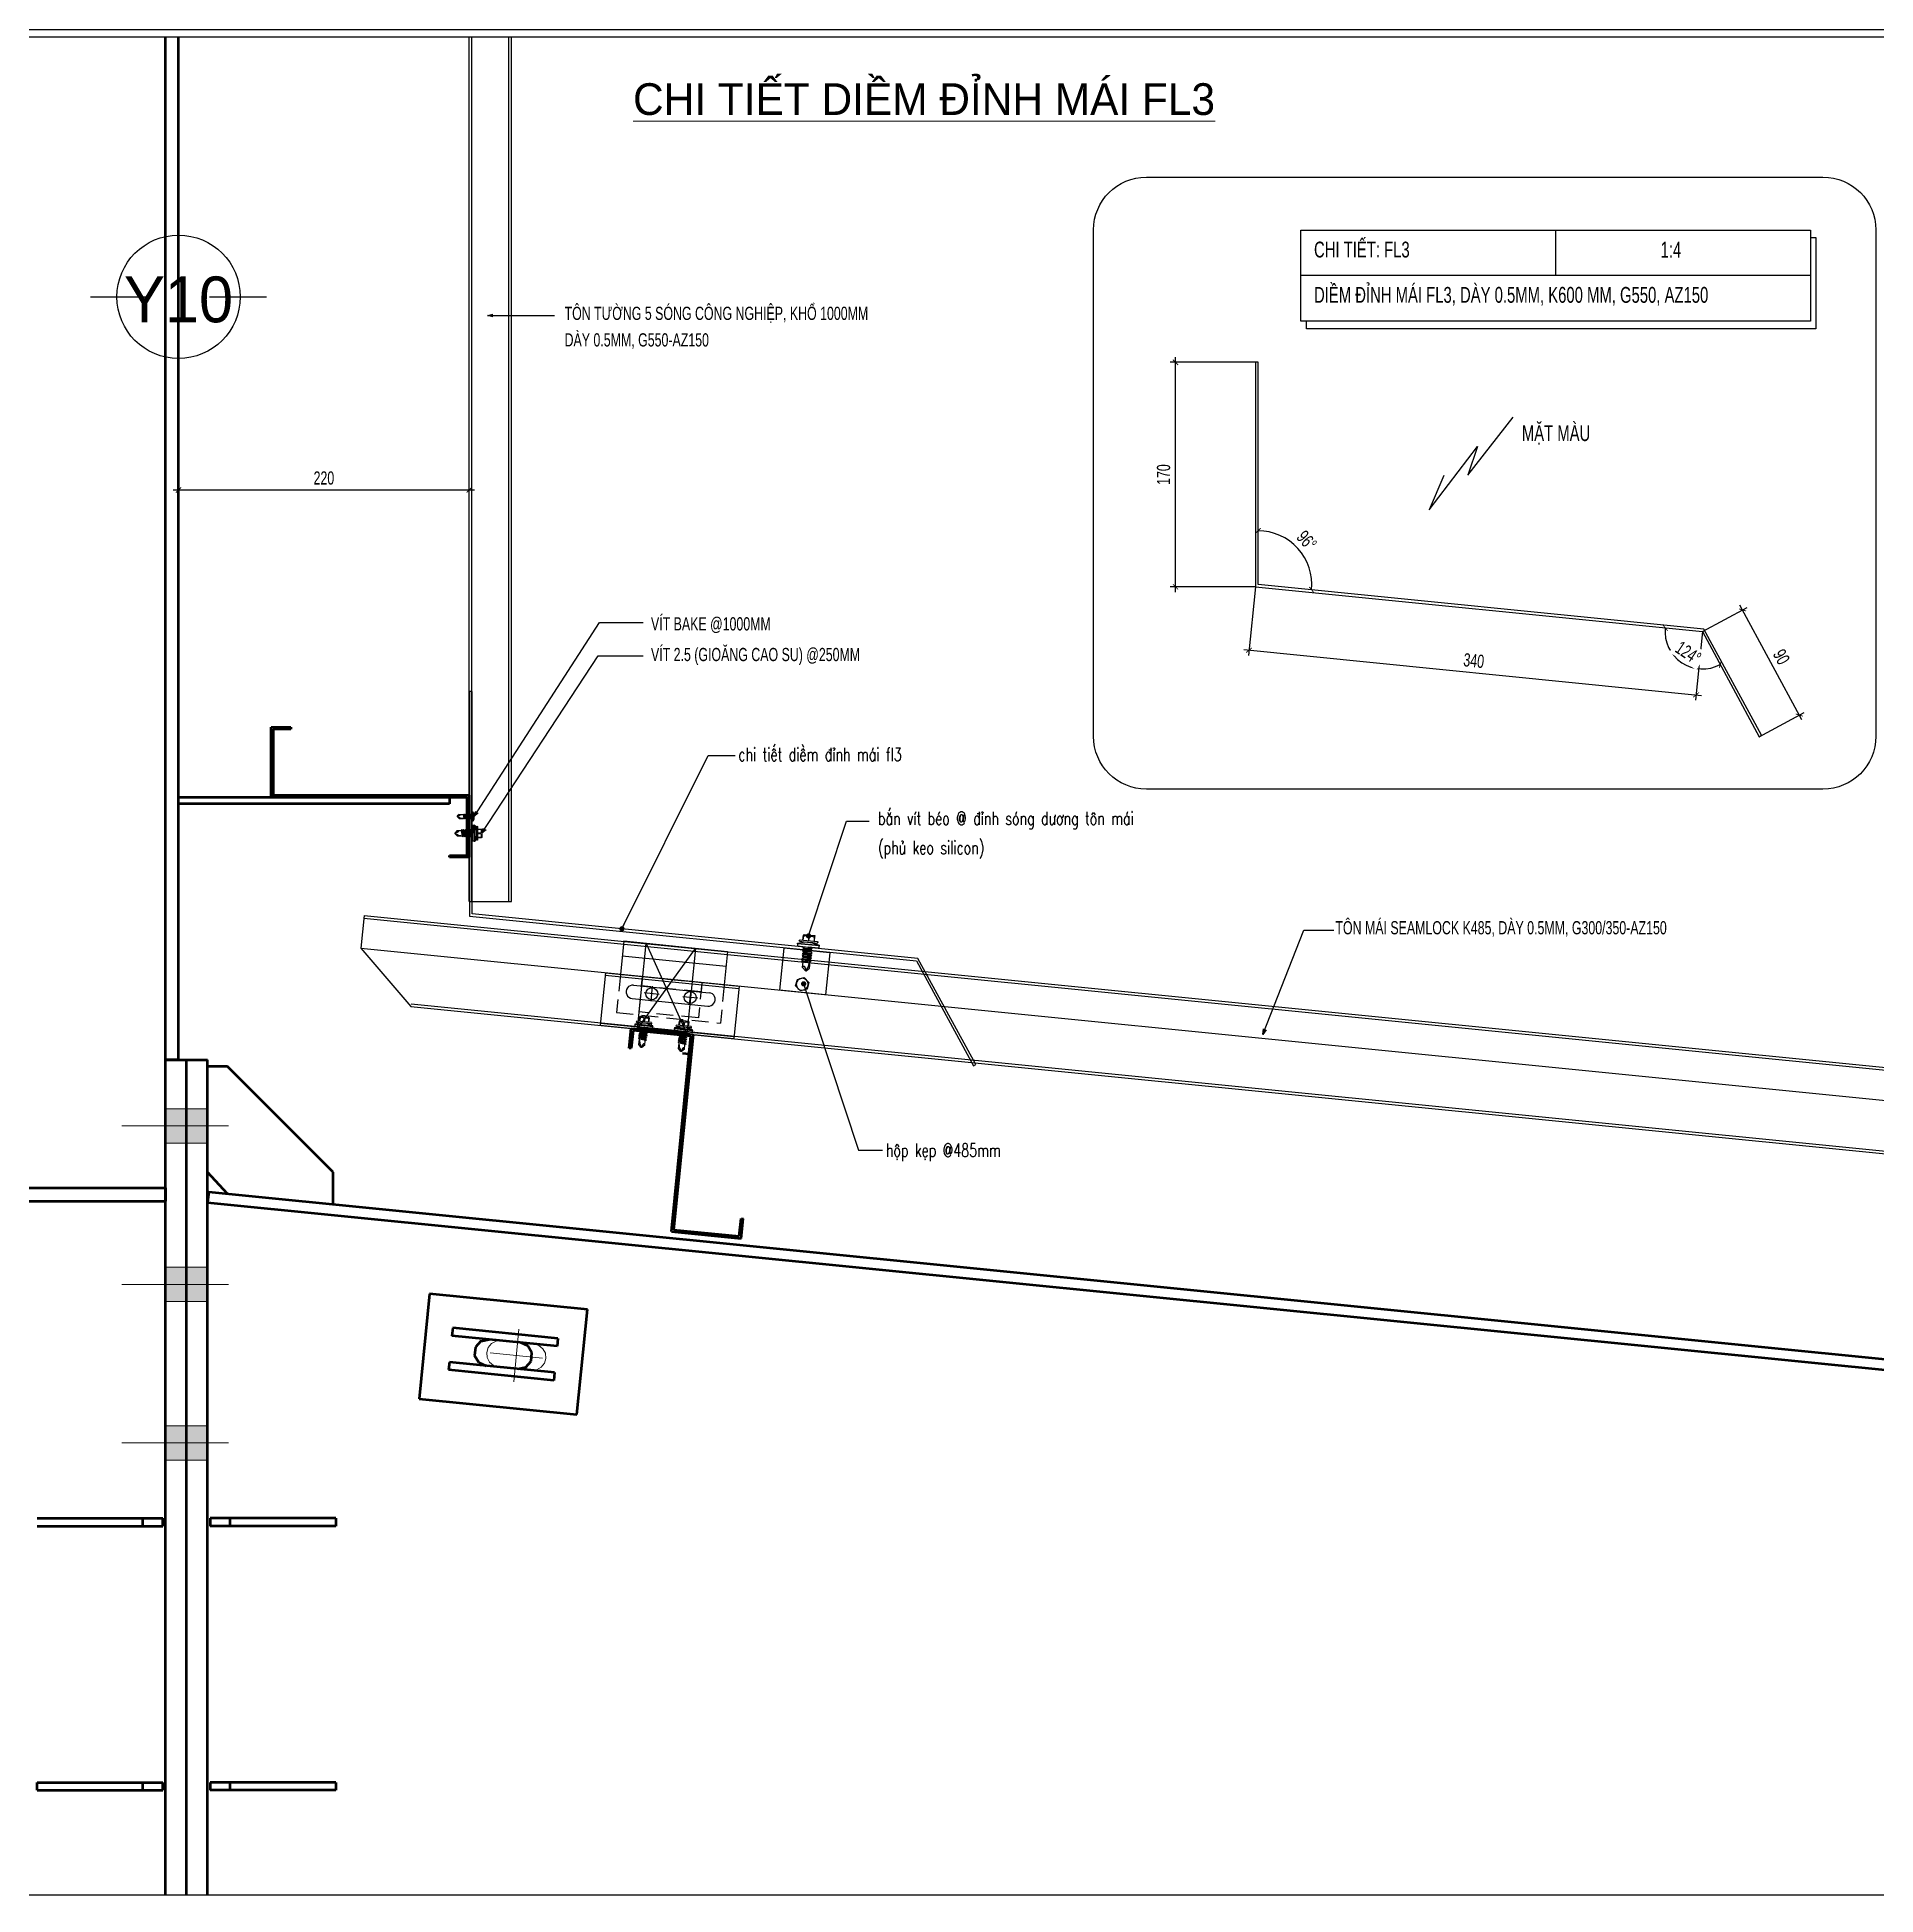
# Model space of a CAD drawing. Header units: inches. Extents: x 2 to 32666, y -5537 to 22.
# Drawn here: x 16252.8 to 16600.6, y -4066.9 to -3715.3 of the extents above; entities that cross this region are included whole.
import ezdxf
from ezdxf.enums import TextEntityAlignment as Align

# ---------------------------------------------------------------- set-up
doc = ezdxf.new("R2010")
doc.units = ezdxf.units.IN
doc.header["$MEASUREMENT"] = 0
doc.linetypes.add('DASHED2', pattern=[0.375, 0.25, -0.125])
doc.linetypes.add('HIDDEN2', pattern=[4.7625, 3.175, -1.5875])
doc.layers.get('Defpoints').update_dxf_attribs({"lineweight": 9})
for name, color, linetype, lineweight in [('12H-Text', 3, 'Continuous', 15), ('2H-vua', 2, 'Continuous', 20), ('_TEXT', 3, 'Continuous', 13), ('DETAIL$0$S-Dim', 8, 'Continuous', 20), ('DETAIL$0$S-Hatch', 8, 'Continuous', 13), ('S-Hatch', 8, 'Continuous', 9)]:
    doc.layers.add(name, color=color, linetype=linetype, lineweight=lineweight)
for name, color, linetype in [('2', 2, 'Continuous'), ('251', 251, 'Continuous'), ('3', 3, 'Continuous'), ('4', 4, 'Continuous'), ('5', 5, 'Continuous'), ('6', 6, 'Continuous'), ('7', 7, 'Continuous'), ('9', 9, 'Continuous'), ('BAO KHUNG', 31, 'Continuous'), ('DIM', 8, 'Continuous'), ('door', 7, 'Continuous'), ('Fast RSQ_A2 Frame$0$Khung ten', 4, 'Continuous'), ('Kyhieu', 7, 'Continuous'), ('STRUCTURE', 1, 'Continuous')]:
    doc.layers.add(name, color=color, linetype=linetype)
doc.layers.add('Cover text', color=7, linetype='Continuous', true_color=0x52370f)
doc.styles.add('ARIAL-H', font='Vharial.ttf', dxfattribs={"width": 0.8})
doc.styles.add('AVO', font='VAVOB.TTF')
doc.styles.add('hung', font='vnsimli.shx', dxfattribs={"width": 0.7, "height": 520})
doc.styles.add('ST1', font='vnshx.shx', dxfattribs={"width": 0.7})
doc.styles.add('ST1H', font='vnshxh.shx', dxfattribs={"width": 0.7})
doc.styles.add('ST3', font='VHAVANB.TTF')
doc.styles.get("Standard").update_dxf_attribs({"font": 'arial.ttf'})
doc.styles.add('style1', font='VHAVAN.TTF')
doc.styles.add('STYLE2', font='VHAVAN.TTF')
doc.styles.add('TIEU DE', font='Vharialn.ttf')
doc.dimstyles.new('4', dxfattribs={"dimtxt": 2.5, "dimasz": 1, "dimexe": 1, "dimexo": 0, "dimgap": 1, "dimtad": 1, "dimdec": 0, "dimlfac": 4, "dimzin": 0, "dimdsep": 46, "dimtxsty": 'ST1', "dimblk": 'ARCHTICK', "dimcen": 1, "dimdle": 1, "dimclrd": 8, "dimclre": 8, "dimclrt": 3, "dimadec": 0, "dimazin": 0, "dimtfac": 1, "dimtdec": 0, "dimtix": 1, "dimtmove": 1, "dimatfit": 3, "dimldrblk": 'OPEN30', "dimfxl": 0.18, "dimtfill": 1, "dimtolj": 1, "dimtzin": 0, "dimlwd": -1, "dimlwe": -1, "dimarcsym": 2})

msp = doc.modelspace()

# ---------------------------------------------------------------- texts
at = {"layer": '12H-Text', "style": 'hung', "width": 0.7}
for s, p in [('chi tiÕt diÒm ®Ønh m¸i fl3', (16385.4135, -3852.3303)), ('b¾n vÝt bÐo @ ®Ønh sãng d\xad¬ng t«n m¸i', (16411.843, -3864.4254)), ('(phñ keo silicon)', (16411.843, -3869.9624)), ('hép kÑp @485mm', (16413.331, -3927.2404))]:
    msp.add_text(s, height=2.5, dxfattribs=at).set_placement(p)
at = {"layer": '3', "style": 'ST1H', "width": 0.7}
for s, p in [('t«n t\xadêng 5 sãng c«ng nghiÖp, khæ 1000mm', (16352.5359, -3768.853)), ('dµy 0.5mm, g550-az150', (16352.5359, -3773.8793)), ('vÝt bake @1000mm', (16368.884, -3827.6195)), ('vÝt 2.5 (gio¨ng cao su) @250mm', (16368.884, -3833.4242)), ('t«n m¸i seamlock k485, dµy 0.5mm, g300/350-az150', (16498.3752, -3885.1322))]:
    msp.add_text(s, height=2.5, dxfattribs=at).set_placement(p)
at = {"layer": '_TEXT', "style": 'ST3'}
msp.add_text('%%Uchi tiÕt diÒm ®Ønh m¸i fl3', height=6, dxfattribs=at).set_placement((16365.4915, -3730.057))
at = {"layer": 'Kyhieu', "color": 3, "ltscale": 10, "style": 'AVO'}
msp.add_text('Y10', height=8.66667, dxfattribs=at).set_placement((16279.5035, -3764.9657), align=Align.MIDDLE_CENTER)

# ---------------------------------------------------------------- blocks, each defined once
blk = doc.blocks.new('_ArchTick')
at = {"color": 0, "linetype": 'ByBlock', "const_width": 0.15}
blk.add_lwpolyline([(-0.5, -0.5), (0.5, 0.5)], dxfattribs=at)
blk = doc.blocks.new('_Open30')
at = {"color": 0, "linetype": 'ByBlock', "lineweight": -2}
for p, q in [((-1, 0.27), (0, 0)), ((0, 0), (-1, -0.27)), ((0, 0), (-1, 0))]:
    blk.add_line(p, q, dxfattribs=at)
blk = doc.blocks.new('Short_Self_drilling')
at = {"layer": 'STRUCTURE', "color": 1, "linetype": 'Continuous'}
for p, q in [((6.4, 1.7), (-6.4, 1.7)), ((5.1, 3.8), (-5.1, 3.8)), ((-2.6, 2.9), (-5.1, 2.9)), ((-3.4, 3.8), (-3.4, 6.8)), ((3, 7.2), (-3, 7.2)), ((2.6, 2.9), (-2.6, 2.9)), ((-2.1, 2.8), (-2.1, 2.9)), ((6.3, 0), (0, 0)), ((2.2, 2.8), (2.2, 2.9)), ((2.2, -0.5), (2.2, 0)), ((5.1, 2.9), (2.6, 2.9)), ((3.4, 3.8), (3.4, 6.8)), ((3, -1.2), (-2.7, -0.2)), ((3, -2.7), (-2.7, -1.8)), ((3, -4.2), (-2.7, -3.3)), ((3, -5.8), (-2.7, -4.8)), ((3, -7.3), (-2.7, -6.3)), ((-1.9, -8), (-2.7, -7.9)), ((-2.1, -1.4), (-2.1, -0.9)), ((-2.1, -2.9), (-2.1, -2.4)), ((-2.1, -4.4), (-2.1, -3.9)), ((-2.1, -6), (-2.1, -5.4)), ((-2.1, -7.5), (-2.1, -7)), ((-2.1, -12.3), (-2.1, -8.5)), ((3, -8.8), (-1.1, -8.1)), ((2.1, -12.3), (2.1, -9.1)), ((2.2, -2), (2.2, -1.5)), ((2.2, -3.6), (2.2, -3)), ((2.2, -5.1), (2.2, -4.6)), ((2.2, -6.6), (2.2, -6.1)), ((2.2, -8.1), (2.2, -7.6))]:
    blk.add_line(p, q, dxfattribs=at)
blk.add_lwpolyline([(6.4, 1.3), (6.4, 1.7), (2.1, 2.8), (-2.1, 2.8), (-6.4, 1.7), (-6.4, 1.3)], close=True, dxfattribs=at)
for points in [[(-6.4, 1.3, -0.088869), (-6.3, 0), (0, 0)], [(-0.1, 3.8), (-0.3, 6.2, 0.338878), (-3.1, 6.2), (-3.3, 3.8)], [(3.3, 3.8), (3.1, 6.2, 0.338878), (0.3, 6.2), (0.1, 3.8)], [(-0.1, -14), (-1, -12.2, -0.148657), (-1.4, -11.2), (-2, -7.7, -0.815006), (-1.2, -7.8, 0.150833), (-0.8, -8.7)], [(2.1, -12.3), (0.2, -14.2, -0.333596), (-0.2, -14.2), (-2.1, -12.3)], [(2.1, -12.3), (1.7, -11.7, 0.52242), (0.9, -11.7), (-0.2, -14.2)]]:
    blk.add_lwpolyline(points, format="xyb", dxfattribs=at)
for points in [[(3, -1.2), (2.2, -1.5), (-2.1, -0.8), (-2.7, -0.2), (-2.4, 0)], [(3, -2.7), (2.2, -3), (-2.1, -2.4), (-2.7, -1.8), (-2.1, -1.4), (2.2, -2), (3, -2.7)], [(3, -4.2), (2.2, -4.6), (-2.1, -3.9), (-2.7, -3.3), (-2.1, -2.9), (2.2, -3.6), (3, -4.2)], [(3, -5.8), (2.2, -6.1), (-2.1, -5.4), (-2.7, -4.8), (-2.1, -4.4), (2.2, -5.1), (3, -5.8)], [(3, -7.3), (2.2, -7.6), (-2.1, -7), (-2.7, -6.3), (-2.1, -6), (2.2, -6.6), (3, -7.3)], [(-1.8, -8.5), (-2.1, -8.5), (-2.7, -7.9), (-2.1, -7.5), (-1.8, -7.5)], [(-1.3, -7.6), (2.2, -8.1), (3, -8.8)], [(-1.2, 0), (2.2, -0.5), (3, -1.2)], [(3, -8.8), (2.2, -9.1), (-0.8, -8.7)]]:
    blk.add_lwpolyline(points, dxfattribs=at)
for centre, radius, start, end in [((-5, 3.3), 0.455, 109.7949, 250.2674), ((-3, 6.8), 0.429, 90.0311, 180.0311), ((3, 6.8), 0.429, 0.0311, 90.0311), ((5.1, 3.3), 0.435, 279.7276, 80.3347), ((10, 0.2), 3.74, 162.2963, 182.6103)]:
    blk.add_arc(centre, radius, start, end, dxfattribs=at)
blk = doc.blocks.new('A$C5FAA1D3F')
at = {"color": 8}
for p, q in [((-26.59, -10.81, 0), (-25.6, -0.91, 0)), ((-0.39, -3.85, 0), (-25.64, -1.33, 0)), ((-0.34, -3.43, 0), (-25.6, -0.91, 0)), ((-1.33, -13.34, 0), (-0.34, -3.43, 0)), ((-1.29, -12.92, 0), (-26.55, -10.39, 0)), ((-6.63, -11.02, 0), (-20.94, -9.59, 0)), ((-6.38, -8.5, 0), (-20.69, -7.07, 0)), ((-18.79, -8.54, 0), (-15.96, -8.83, 0)), ((-17.23, -7.27, 0), (-17.51, -10.1, 0)), ((-11.5, -9.26, 0), (-8.67, -9.54, 0)), ((-9.94, -7.99, 0), (-10.23, -10.82, 0)), ((-1.33, -13.34, 0), (-26.59, -10.81, 0)), ((-24.42, -17.42, 0), (-23.79, -11.09, 0)), ((-4.77, -19.39, 0), (-4.14, -13.06, 0)), ((-4.77, -19.39, 0), (-24.42, -17.42, 0)), ((-4.49, -16.58, 0), (-24.14, -14.62, 0))]:
    blk.add_line(p, q, dxfattribs=at)
at = {"color": 8, "linetype": 'HIDDEN2'}
for p, q in [((-23.79, -11.09, 0), (-23.06, -3.85, 0)), ((-3.42, -5.82, 0), (-23.06, -3.85, 0)), ((-19.57, -11.51, 0), (-18.9, -4.83, 0)), ((-18.9, -4.83, 0), (-7.68, -5.96, 0)), ((-7.68, -5.96, 0), (-8.35, -12.64, 0)), ((-4.14, -13.06, 0), (-3.42, -5.82, 0)), ((-19.58, -11.51, 0), (-19.4, -9.75, 0)), ((-19.4, -9.75, 0), (-8.17, -10.87, 0)), ((-8.35, -12.64, 0), (-19.58, -11.51, 0)), ((-8.35, -12.64, 0), (-19.57, -11.51, 0)), ((-8.17, -10.87, 0), (-8.35, -12.64, 0))]:
    blk.add_line(p, q, dxfattribs=at)
at = {"color": 8}
for centre, major_axis, start_param, end_param in [((-20.82, -8.33, 0), (-0.941, -0.852), 3.876998, 7.018591), ((-17.37, -8.69, 0), (-0.836, -0.757), 5.447794310103061, 11.73097961728265), ((-10.09, -9.4, 0), (-0.836, -0.757), 5.447794310103061, 11.73097961728265), ((-6.5, -9.76, 0), (-0.941, -0.852), 0.735405, 3.876998)]:
    blk.add_ellipse(centre, major_axis=major_axis, ratio=1, start_param=start_param, end_param=end_param, dxfattribs=at)
at = {"color": 1, "xscale": 0.2707692322397919, "yscale": 0.2707692322397919, "zscale": 0.2707692322397919, "rotation": 174.2582798079231}
for p in [(-16.04, -2.29, 0), (-8.54, -3.04, 0)]:
    blk.add_blockref('Short_Self_drilling', p, dxfattribs=at)
blk = doc.blocks.new('Clamp_Side')
for p, q in [((-17.5, 36.8), (17.5, 36.8)), ((-17.5, 36.8), (-17.5, 5)), ((17.5, 36.8), (17.5, 5)), ((-17.5, 5), (17.5, 5))]:
    blk.add_line(p, q)
blk.add_lwpolyline([(5.8, 9.3), (4.9, 14.4), (0, 16.3), (-4, 12.9), (-3.2, 7.8), (1.7, 6)], close=True)
blk.add_circle((0.9, 11.1), 4.52)
blk = doc.blocks.new('DOT')
at = {"color": 0, "linetype": 'ByBlock'}
blk.add_line((-0.5, 0), (-1, 0), dxfattribs=at)
at = {"color": 0, "linetype": 'ByBlock', "const_width": 0.5}
blk.add_lwpolyline([(-0.25, 0, 1), (0.25, 0, 1)], format="xyb", close=True, dxfattribs=at)
blk = doc.blocks.new('HFR-1')
at = {"layer": 'STRUCTURE', "color": 1, "linetype": 'Continuous'}
for p, q in [((-5.5, 0), (5.5, 0)), ((-5.2, 0.8), (-3.4, 1.5)), ((5.2, 0.8), (3.4, 1.5)), ((-2.4, -1.2), (-3, -1.6)), ((-3, -1.6), (-2.4, -1.9)), ((-2.4, -1.9), (-3, -2.3)), ((-3, -2.3), (-2.4, -2.6)), ((-2.4, -2.6), (-3, -3)), ((-3, -3), (-2.4, -3.3)), ((-2.4, -3.3), (-3, -3.7)), ((-3, -3.7), (-2.4, -4.1)), ((-2.4, -4.1), (-3, -4.4)), ((-3, -4.4), (-2.4, -4.8)), ((-2.4, -4.8), (-3, -5.1)), ((-3, -5.1), (-2.4, -5.5)), ((-2.4, -5.5), (-3, -5.8)), ((-3, -5.8), (-2.4, -6.2)), ((-2.4, -6.2), (-3, -6.6)), ((-3, -6.6), (-2.4, -6.9)), ((-2.4, -6.9), (-3, -7.3)), ((-3, -7.3), (-2.4, -7.6)), ((-2.4, -7.6), (-3, -8)), ((-3, -8), (-2.4, -8.3)), ((-2.4, -8.3), (-3, -8.7)), ((-3, -8.7), (-2.4, -9)), ((-2.4, -9), (-3, -9.4)), ((-3, -9.4), (-2.4, -9.7)), ((-2.4, -9.7), (-3, -10.1)), ((-3, -10.1), (-2.4, -10.5)), ((-2.4, -10.5), (-3, -10.8)), ((-3, -10.8), (-2.4, -11.2)), ((-2.4, -11.2), (-3, -11.5)), ((-3, -11.5), (-2.4, -11.9)), ((-2.9, -1.6), (2.9, -1.4)), ((-2.9, -2.3), (2.9, -2.1)), ((-2.9, -3), (2.9, -2.8)), ((-2.9, -3.7), (2.9, -3.6)), ((-2.9, -4.4), (2.9, -4.3)), ((-2.9, -5.1), (2.9, -5)), ((-2.9, -5.9), (2.9, -5.7)), ((-2.9, -6.6), (2.9, -6.4)), ((-2.9, -7.3), (2.9, -7.1)), ((-2.9, -8), (2.9, -7.8)), ((-2.9, -8.7), (2.9, -8.5)), ((-2.9, -9.4), (2.9, -9.2)), ((-2.9, -10.1), (1.5, -10)), ((-2.9, -10.8), (1.3, -10.7)), ((-2.9, -11.5), (0.9, -11.4)), ((-2.5, -17.4), (-2.5, -11.8)), ((-2.5, -17.4), (-2, -16.7)), ((-2.5, -17.4), (-0.2, -19.7)), ((2.4, -1.1), (-2.4, -1.2)), ((2.4, -1.8), (-2.4, -1.9)), ((-2.4, -1.9), (2.4, -1.8)), ((-2.4, -2.6), (2.4, -2.5)), ((2.4, -2.5), (-2.4, -2.6)), ((-2.4, -3.3), (2.4, -3.2)), ((2.4, -3.2), (-2.4, -3.3)), ((-2.4, -4.1), (2.4, -3.9)), ((2.4, -3.9), (-2.4, -4.1)), ((-2.4, -4.8), (2.4, -4.6)), ((2.4, -4.6), (-2.4, -4.8)), ((-2.4, -5.5), (2.4, -5.3)), ((2.4, -5.3), (-2.4, -5.5)), ((-2.4, -6.2), (2.4, -6)), ((2.4, -6), (-2.4, -6.2)), ((-2.4, -6.9), (2.4, -6.8)), ((2.4, -6.8), (-2.4, -6.9)), ((-2.4, -7.6), (2.4, -7.5)), ((2.4, -7.5), (-2.4, -7.6)), ((-2.4, -8.3), (2.4, -8.2)), ((2.4, -8.2), (-2.4, -8.3)), ((-2.4, -9), (2.4, -8.9)), ((2.4, -8.9), (-2.4, -9)), ((-2.4, -9.7), (2.4, -9.6)), ((2.4, -9.6), (-2.4, -9.7)), ((1.4, -10.3), (-2.4, -10.5)), ((-2.4, -10.5), (1.4, -10.3)), ((-2.4, -11.2), (1.1, -11.1)), ((1.1, -11.1), (-2.4, -11.2)), ((-2.4, -11.9), (0.4, -11.8)), ((-1, -16.7), (0.2, -19.7)), ((0.1, -19.4), (1.2, -17.3)), ((0.2, -19.7), (2.5, -17.4)), ((1.6, -16.1), (2.3, -10.2)), ((2.2, -10), (2.9, -10)), ((2.2, -11), (2.4, -11)), ((2.4, -11), (2.2, -11)), ((2.2, -11.4), (2.9, -11.4)), ((2.2, -11.7), (2.4, -11.7)), ((2.4, -10.3), (2.3, -10.3)), ((2.3, -10.3), (2.4, -10.3)), ((2.3, -10.7), (2.9, -10.7)), ((2.9, -1.4), (2.4, -1.1)), ((2.4, -1.8), (2.9, -1.4)), ((2.9, -2.1), (2.4, -1.8)), ((2.4, -2.5), (2.9, -2.1)), ((2.9, -2.8), (2.4, -2.5)), ((2.4, -3.2), (2.9, -2.8)), ((2.9, -3.6), (2.4, -3.2)), ((2.4, -3.9), (2.9, -3.6)), ((2.9, -4.3), (2.4, -3.9)), ((2.4, -4.6), (2.9, -4.3)), ((2.9, -5), (2.4, -4.6)), ((2.4, -5.3), (2.9, -5)), ((2.9, -5.7), (2.4, -5.3)), ((2.4, -6), (2.9, -5.7)), ((2.9, -6.4), (2.4, -6)), ((2.4, -6.8), (2.9, -6.4)), ((2.9, -7.1), (2.4, -6.8)), ((2.4, -7.5), (2.9, -7.1)), ((2.9, -7.8), (2.4, -7.5)), ((2.4, -8.2), (2.9, -7.8)), ((2.9, -8.5), (2.4, -8.2)), ((2.4, -8.9), (2.9, -8.5)), ((2.9, -9.2), (2.4, -8.9)), ((2.4, -9.6), (2.9, -9.2)), ((2.9, -10), (2.4, -9.6)), ((2.4, -10.3), (2.9, -10)), ((2.9, -10.7), (2.4, -10.3)), ((2.4, -11), (2.9, -10.7)), ((2.9, -11.4), (2.4, -11)), ((2.4, -11.7), (2.9, -11.4)), ((2.5, -17.4), (2.5, -11.7))]:
    blk.add_line(p, q, dxfattribs=at)
at = {"layer": 'STRUCTURE', "color": 1, "linetype": 'Continuous', "ltscale": 8}
for p in [(-3.4, 1.5), (3.4, 1.5)]:
    blk.add_line(p, (0, 1.5), dxfattribs=at)
at = {"layer": 'STRUCTURE', "color": 1, "linetype": 'DASHED2'}
for p in [(-1.9, 1.5), (1.9, 1.5)]:
    blk.add_line(p, (0, 0), dxfattribs=at)
at = {"layer": 'STRUCTURE', "color": 1, "linetype": 'Continuous', "ltscale": 8}
for centre, start, end in [((-4.7, 0.2), 130.41, 194.8062), ((4.7, 0.2), 345.1938, 49.59)]:
    blk.add_arc(centre, 0.801, start, end, dxfattribs=at)
at = {"layer": 'STRUCTURE', "color": 1, "linetype": 'Continuous'}
for centre, radius, start, end in [((-7.3, -9), 9.14, 58.065, 78.8402), ((5.1, -3.8), 3.83, 84.2039, 134.3621), ((-1.5, -17.1), 0.59, 34.2302, 144.5641), ((0, -19.4), 0.331, 231.6348, 305.4287), ((-0.5, -10.1), 1.93, 296.6041, 355.3922), ((-0.6, -16), 2.2, 324.0048, 357.8268), ((1.9, -10.3), 0.444, 15.9762, 172.6971)]:
    blk.add_arc(centre, radius, start, end, dxfattribs=at)
blk = doc.blocks.new('TRUCVP')
at = {"layer": 'Kyhieu', "color": 1, "linetype": 'Continuous'}
for points in [[(0, 17.5), (0, 50)], [(-50, 0), (-17.5, 0)], [(17.5, 0), (50, 0)], [(0, -50), (0, -17.5)]]:
    blk.add_lwpolyline(points, dxfattribs=at)
at = {"layer": 'Kyhieu', "color": 40, "linetype": 'Continuous'}
blk.add_circle((0, 0), 35, dxfattribs=at)
blk = doc.blocks.new('*D6190')
at = {"layer": 'Defpoints', "color": 0, "transparency": 16777216}
for p in [(16468.12, -3776.87), (16483.24, -3776.87), (16483.24, -3819.37)]:
    blk.add_point(p, dxfattribs=at)
at = {"layer": 'DIM', "color": 8, "linetype": 'Continuous', "transparency": 16777216}
for p, q in [((16468.12, -3820.37), (16468.12, -3775.87)), ((16483.24, -3776.87), (16467.12, -3776.87)), ((16483.24, -3819.37), (16467.12, -3819.37))]:
    blk.add_line(p, q, dxfattribs=at)
at = {"layer": 'DIM', "color": 8, "transparency": 16777216}
for p, rotation in [((16468.12, -3776.87), 90), ((16468.12, -3819.37), 270)]:
    blk.add_blockref('_ArchTick', p, dxfattribs=dict(at, rotation=rotation))
at = {"layer": 'DIM', "color": 3, "transparency": 16777216, "insert": (16465.87, -3798.12), "char_height": 2.5, "attachment_point": 5, "rotation": 90, "style": 'ST1', "bg_fill": 3, "box_fill_scale": 1.25, "bg_fill_color": 256, "bg_fill_true_color": 13158600, "bg_fill_transparency": 0}
blk.add_mtext('\\A1;170', dxfattribs=at)
blk = doc.blocks.new('_Dot')
at = {"color": 0, "linetype": 'ByBlock', "lineweight": -2}
blk.add_line((-0.5, 0), (-1, 0), dxfattribs=at)
at = {"color": 0, "linetype": 'ByBlock', "const_width": 0.5}
blk.add_lwpolyline([(-0.25, 0, 1), (0.25, 0, 1)], format="xyb", close=True, dxfattribs=at)
blk = doc.blocks.new('*D6191')
at = {"layer": 'Defpoints', "color": 0, "transparency": 16777216}
for p in [(16483.24, -3819.37), (16567.82, -3827.83), (16566.62, -3839.81)]:
    blk.add_point(p, dxfattribs=at)
at = {"layer": 'DIM', "color": 8, "linetype": 'Continuous', "transparency": 16777216}
for p, q in [((16483.24, -3819.37), (16481.94, -3832.35)), ((16567.82, -3827.83), (16566.52, -3840.81)), ((16481.05, -3831.25), (16567.62, -3839.91))]:
    blk.add_line(p, q, dxfattribs=at)
at = {"layer": 'DIM', "color": 8, "transparency": 16777216}
for p, rotation in [((16482.04, -3831.35), 174.2894068624425), ((16566.62, -3839.81), 354.2894068624425)]:
    blk.add_blockref('_ArchTick', p, dxfattribs=dict(at, rotation=rotation))
at = {"layer": 'DIM', "color": 3, "transparency": 16777216, "insert": (16524.56, -3833.34), "char_height": 2.5, "attachment_point": 5, "rotation": 354.2894, "style": 'ST1', "bg_fill": 3, "box_fill_scale": 1.25, "bg_fill_color": 256, "bg_fill_true_color": 13158600, "bg_fill_transparency": 0}
blk.add_mtext('\\A1;340', dxfattribs=at)
blk = doc.blocks.new('*D6192')
at = {"layer": 'Defpoints', "color": 0, "transparency": 16777216}
for p in [(16575.4, -3823.74), (16567.82, -3827.83), (16578.57, -3847.73)]:
    blk.add_point(p, dxfattribs=at)
at = {"layer": 'DIM', "color": 8, "linetype": 'Continuous', "transparency": 16777216}
for p, q in [((16567.82, -3827.83), (16576.28, -3823.26)), ((16586.62, -3844.52), (16574.92, -3822.86)), ((16578.57, -3847.73), (16587.03, -3843.16))]:
    blk.add_line(p, q, dxfattribs=at)
at = {"layer": 'DIM', "color": 8, "transparency": 16777216}
for p, rotation in [((16575.4, -3823.74), 118.3746759090175), ((16586.15, -3843.64), 298.3746759090175)]:
    blk.add_blockref('_ArchTick', p, dxfattribs=dict(at, rotation=rotation))
at = {"layer": 'DIM', "color": 3, "transparency": 16777216, "insert": (16582.75, -3832.62), "char_height": 2.5, "attachment_point": 5, "rotation": 298.3747, "style": 'ST1', "bg_fill": 3, "box_fill_scale": 1.25, "bg_fill_color": 256, "bg_fill_true_color": 13158600, "bg_fill_transparency": 0}
blk.add_mtext('\\A1;90', dxfattribs=at)
blk = doc.blocks.new('*D6188')
at = {"layer": 'Defpoints', "color": 0, "transparency": 16777216}
for p in [(16483.74, -3776.87), (16483.74, -3818.92), (16483.74, -3818.92), (16568.1, -3827.36)]:
    blk.add_point(p, dxfattribs=at)
at = {"layer": 'DIM', "color": 8, "linetype": 'Continuous', "transparency": 16777216}
blk.add_arc((16483.74, -3818.92), 10.17, 354.2894, 90, dxfattribs=at)
at = {"layer": 'DIM', "color": 8, "transparency": 16777216}
for p, rotation in [((16483.74, -3808.75), 179.9999999999991), ((16493.86, -3819.93), 264.2894068624421)]:
    blk.add_blockref('_ArchTick', p, dxfattribs=dict(at, rotation=rotation))
at = {"layer": 'DIM', "color": 3, "transparency": 16777216, "insert": (16492.95, -3810.59), "char_height": 2.5, "attachment_point": 5, "rotation": 312.1447, "style": 'ST1', "bg_fill": 3, "box_fill_scale": 1.25, "bg_fill_color": 256, "bg_fill_true_color": 13158600, "bg_fill_transparency": 0}
blk.add_mtext('\\A1;96°', dxfattribs=at)
at = {"layer": 'Defpoints', "color": 0, "transparency": 16777216}
blk.add_point((16492.86, -3814.43), dxfattribs=at)
blk = doc.blocks.new('*D6189')
at = {"layer": 'Defpoints', "color": 0, "transparency": 16777216}
for p in [(16483.24, -3819.37), (16578.57, -3847.73)]:
    blk.add_point(p, dxfattribs=at)
at = {"layer": 'DIM', "color": 8, "linetype": 'Continuous', "transparency": 16777216}
blk.add_arc((16567.82, -3827.83), 7.09, 174.2894, 298.3747, dxfattribs=at)
at = {"layer": 'DIM', "color": 8, "transparency": 16777216}
for p, rotation in [((16560.77, -3827.13), 84.28940686244263), ((16571.19, -3834.06), 28.37467590902071)]:
    blk.add_blockref('_ArchTick', p, dxfattribs=dict(at, rotation=rotation))
at = {"layer": 'DIM', "color": 3, "transparency": 16777216, "insert": (16565.14, -3831.85), "char_height": 2.5, "attachment_point": 5, "rotation": 326.332, "style": 'ST1', "bg_fill": 3, "box_fill_scale": 1.25, "bg_fill_color": 256, "bg_fill_true_color": 13158600, "bg_fill_transparency": 0}
blk.add_mtext('\\A1;124°', dxfattribs=at)
at = {"layer": 'Defpoints', "color": 0, "transparency": 16777216}
for p in [(16567.82, -3827.83), (16567.82, -3827.83), (16562.06, -3831.96)]:
    blk.add_point(p, dxfattribs=at)
blk = doc.blocks.new('*D6223')
at = {"layer": 'Defpoints', "color": 0, "transparency": 16777216}
for p in [(16334.5, -3801.03), (16279.5, -3804.15), (16334.5, -3804.15)]:
    blk.add_point(p, dxfattribs=at)
at = {"layer": 'DIM', "color": 8, "linetype": 'Continuous', "transparency": 16777216}
for p, q in [((16279.5, -3804.15), (16279.5, -3800.03)), ((16334.5, -3804.15), (16334.5, -3800.03)), ((16278.5, -3801.03), (16335.5, -3801.03))]:
    blk.add_line(p, q, dxfattribs=at)
at = {"layer": 'DIM', "color": 8, "transparency": 16777216, "rotation": 180}
blk.add_blockref('_ArchTick', (16279.5, -3801.03), dxfattribs=at)
at = {"layer": 'DIM', "color": 8, "transparency": 16777216}
blk.add_blockref('_ArchTick', (16334.5, -3801.03), dxfattribs=at)
at = {"layer": 'DIM', "color": 3, "transparency": 16777216, "insert": (16307, -3798.78), "char_height": 2.5, "attachment_point": 5, "style": 'ST1', "bg_fill": 3, "box_fill_scale": 1.25, "bg_fill_color": 256, "bg_fill_true_color": 13158600, "bg_fill_transparency": 0}
blk.add_mtext('\\A1;220', dxfattribs=at)
blk = doc.blocks.new('DETAIL$0$MARK')
at = {"layer": 'DETAIL$0$S-Hatch', "linetype": 'Continuous'}
h = blk.add_hatch(dxfattribs=at)
h.set_pattern_fill('ANSI31', color=256, scale=50, style=0)
h.paths.add_polyline_path([(1667850, -1156933), (1667909, -1156997), (1668012, -1156885), (1667913, -1156967)])
at = {"layer": 'DETAIL$0$S-Dim', "linetype": 'Continuous'}
blk.add_lwpolyline([(1667850, -1156933), (1667909, -1156997), (1668012, -1156885), (1667913, -1156967), (1667850, -1156933)], dxfattribs=at)
blk = doc.blocks.new('logo cpt')
at = {"layer": '2H-vua', "ltscale": 2}
h = blk.add_hatch(color=1, dxfattribs=at)
h.dxf.hatch_style = 1
edge = h.paths.add_edge_path()
edge.add_line((0, 0), (-59.28, -26.16))
edge.add_spline(control_points=[(-59.28, -26.16), (-59.31, -26.17), (-59.37, -26.19), (-59.37, -26.26), (-59.38, -26.29)], knot_values=[0, 0, 0, 0, 0.090528, 0.18293, 0.18293, 0.18293, 0.18293], degree=3, periodic=0)
edge.add_line((-59.38, -26.29), (-59.38, -28.41))
edge.add_spline(control_points=[(-59.38, -28.41), (-59.38, -28.44), (-59.37, -28.48), (-59.33, -28.53), (-59.27, -28.56), (-59.23, -28.54), (-59.21, -28.54)], knot_values=[0, 0, 0, 0, 0.068206, 0.126958, 0.189177, 0.244498, 0.244498, 0.244498, 0.244498], degree=3, periodic=0)
edge.add_line((-59.21, -28.54), (-57.35, -27.73))
edge.add_line((-57.35, -27.73), (-55.98, -27.16))
edge.add_line((-55.98, -27.16), (-54.9, -26.72))
edge.add_line((-54.9, -26.72), (-53.9, -26.33))
edge.add_line((-53.9, -26.33), (-52.38, -25.75))
edge.add_line((-52.38, -25.75), (-50.19, -24.97))
edge.add_line((-50.19, -24.97), (-49.02, -24.58))
edge.add_line((-49.02, -24.58), (-47.95, -24.23))
edge.add_line((-47.95, -24.23), (-46.17, -23.67))
edge.add_line((-46.17, -23.67), (-44.71, -23.24))
edge.add_line((-44.71, -23.24), (-43.01, -22.77))
edge.add_spline(control_points=[(-43.01, -22.77), (-40.85, -22.24), (-35.09, -20.81), (-24.45, -19.2), (-12.26, -18.04), (-3.72, -17.9), (0, -17.84)], knot_values=[0, 0, 0, 0, 6.689632, 17.790922, 32.231173, 43.398154, 43.398154, 43.398154, 43.398154], degree=3, periodic=0)
edge.add_spline(control_points=[(0, -17.84), (3.72, -17.9), (12.26, -18.04), (24.45, -19.2), (35.09, -20.81), (40.85, -22.24), (43.01, -22.77)], knot_values=[0, 0, 0, 0, 11.166981, 25.607232, 36.708522, 43.398154, 43.398154, 43.398154, 43.398154], degree=3, periodic=0)
edge.add_line((43.01, -22.77), (44.71, -23.24))
edge.add_line((44.71, -23.24), (46.17, -23.67))
edge.add_line((46.17, -23.67), (47.95, -24.23))
edge.add_line((47.95, -24.23), (49.02, -24.58))
edge.add_line((49.02, -24.58), (50.19, -24.97))
edge.add_line((50.19, -24.97), (52.38, -25.75))
edge.add_line((52.38, -25.75), (53.9, -26.33))
edge.add_line((53.9, -26.33), (54.9, -26.72))
edge.add_line((54.9, -26.72), (55.98, -27.16))
edge.add_line((55.98, -27.16), (57.35, -27.73))
edge.add_line((57.35, -27.73), (59.21, -28.54))
edge.add_spline(control_points=[(59.21, -28.54), (59.23, -28.54), (59.27, -28.56), (59.33, -28.53), (59.37, -28.48), (59.38, -28.44), (59.38, -28.41)], knot_values=[0, 0, 0, 0, 0.055322, 0.11754, 0.176292, 0.244498, 0.244498, 0.244498, 0.244498], degree=3, periodic=0)
edge.add_line((59.38, -28.41), (59.38, -26.29))
edge.add_spline(control_points=[(59.38, -26.29), (59.37, -26.26), (59.37, -26.19), (59.31, -26.17), (59.28, -26.16)], knot_values=[0, 0, 0, 0, 0.092401, 0.18293, 0.18293, 0.18293, 0.18293], degree=3, periodic=0)
edge.add_line((59.28, -26.16), (0, 0))
edge = h.paths.add_edge_path(flags=16)
edge.add_line((1, -5.35), (16.53, -11.63))
edge.add_line((16.53, -11.63), (16.53, -15.41))
edge.add_spline(control_points=[(16.53, -15.41), (13.87, -15.09), (8.7, -14.61), (3.52, -14.47), (1, -14.4)], knot_values=[18.676889, 18.676889, 18.676889, 18.676889, 26.68916, 34.246708, 34.246708, 34.246708, 34.246708], degree=3, periodic=0)
edge.add_line((1, -14.4), (1, -5.35))
edge = h.paths.add_edge_path(flags=16)
edge.add_line((-1, -5.35), (-1, -14.4))
edge.add_spline(control_points=[(-1, -14.4), (-3.52, -14.47), (-8.7, -14.61), (-13.87, -15.09), (-16.53, -15.41)], knot_values=[18.676889, 18.676889, 18.676889, 18.676889, 26.234437, 34.246708, 34.246708, 34.246708, 34.246708], degree=3, periodic=0)
edge.add_line((-16.53, -15.41), (-16.53, -11.63))
edge.add_line((-16.53, -11.63), (-1, -5.35))
edge = h.paths.add_edge_path(flags=16)
edge.add_line((18.5, -12.43), (34.83, -19.03))
edge.add_spline(control_points=[(34.83, -19.03), (32.36, -18.38), (26.98, -16.96), (21.48, -16.05), (18.5, -15.66)], knot_values=[0, 0, 0, 0, 7.661393, 16.695244, 16.695244, 16.695244, 16.695244], degree=3, periodic=0)
edge.add_line((18.5, -15.66), (18.5, -12.43))
edge = h.paths.add_edge_path(flags=16)
edge.add_line((-18.5, -12.43), (-18.5, -15.66))
edge.add_spline(control_points=[(-18.5, -15.66), (-21.48, -16.05), (-26.98, -16.96), (-32.36, -18.38), (-34.83, -19.03)], knot_values=[0, 0, 0, 0, 9.033851, 16.695244, 16.695244, 16.695244, 16.695244], degree=3, periodic=0)
edge.add_line((-34.83, -19.03), (-18.5, -12.43))
h = blk.add_hatch(color=1, dxfattribs=at)
h.dxf.hatch_style = 1
edge = h.paths.add_edge_path()
edge.add_spline(control_points=[(-22.69, -30.39), (-22.69, -28.26), (-22.69, -26.13), (-22.69, -24)], knot_values=[0.65234, 0.65234, 0.65234, 0.65234, 0.984869, 0.984869, 0.984869, 0.984869], weights=[1, 1, 1, 1], degree=3, periodic=0)
edge.add_spline(control_points=[(-22.69, -24), (-22.69, -22.51), (-22.69, -21.03), (-22.69, -19.54)], knot_values=[0.984869, 0.984869, 0.984869, 0.984869, 1.216541, 1.216541, 1.216541, 1.216541], weights=[1, 1, 1, 1], degree=3, periodic=0)
edge.add_spline(control_points=[(-22.69, -19.54), (-22.7, -19.53), (-22.71, -19.5), (-22.73, -19.47), (-22.77, -19.45), (-22.8, -19.43), (-22.82, -19.43), (-22.84, -19.44)], knot_values=[1.216541, 1.216541, 1.216541, 1.216541, 1.259596, 1.296989, 1.345872, 1.376028, 1.41378, 1.41378, 1.41378, 1.41378], weights=[1, 1, 1, 1, 1, 1, 1, 1], degree=3, periodic=0)
edge.add_line((-22.84, -19.44), (-24.98, -19.74))
edge.add_spline(control_points=[(-24.98, -19.74), (-25, -19.75), (-25.04, -19.76), (-25.08, -19.79), (-25.1, -19.83), (-25.1, -19.86), (-25.1, -19.87)], knot_values=[2.217254, 2.217254, 2.217254, 2.217254, 2.274562, 2.326082, 2.37697, 2.409598, 2.409598, 2.409598, 2.409598], weights=[1, 1, 1, 1, 1, 1, 1], degree=3, periodic=0)
edge.add_spline(control_points=[(-25.1, -19.87), (-25.1, -21.24), (-25.1, -22.6), (-25.1, -23.97)], knot_values=[2.000673, 2.000673, 2.000673, 2.000673, 2.217254, 2.217254, 2.217254, 2.217254], weights=[1, 1, 1, 1], degree=3, periodic=0)
edge.add_spline(control_points=[(-25.1, -23.97), (-25.1, -26.11), (-25.1, -28.25), (-25.1, -30.39)], knot_values=[1.660641, 1.660641, 1.660641, 1.660641, 2.000673, 2.000673, 2.000673, 2.000673], weights=[1, 1, 1, 1], degree=3, periodic=0)
edge.add_spline(control_points=[(-25.1, -30.39), (-25.1, -33.18), (-25.1, -35.97), (-25.1, -38.77)], knot_values=[1.217254, 1.217254, 1.217254, 1.217254, 1.660641, 1.660641, 1.660641, 1.660641], weights=[1, 1, 1, 1], degree=3, periodic=0)
edge.add_spline(control_points=[(-25.1, -38.77), (-25.1, -38.79), (-25.09, -38.84), (-25.03, -38.9), (-24.98, -38.9), (-24.96, -38.9)], knot_values=[1, 1, 1, 1, 1.073403, 1.153898, 1.217254, 1.217254, 1.217254, 1.217254], weights=[1, 1, 1, 1, 1, 1], degree=3, periodic=0)
edge.add_spline(control_points=[(-24.96, -38.9), (-24.25, -38.9), (-23.54, -38.9), (-22.84, -38.9)], knot_values=[0, 0, 0, 0, 1, 1, 1, 1], weights=[1, 1, 1, 1], degree=3, periodic=0)
edge.add_spline(control_points=[(-22.84, -38.9), (-22.81, -38.9), (-22.76, -38.9), (-22.7, -38.84), (-22.7, -38.79), (-22.69, -38.77)], knot_values=[0, 0, 0, 0, 0.063356, 0.156751, 0.216541, 0.216541, 0.216541, 0.216541], weights=[1, 1, 1, 1, 1, 1], degree=3, periodic=0)
edge.add_spline(control_points=[(-22.69, -38.77), (-22.69, -35.97), (-22.69, -33.18), (-22.69, -30.39)], knot_values=[0.216541, 0.216541, 0.216541, 0.216541, 0.65234, 0.65234, 0.65234, 0.65234], weights=[1, 1, 1, 1], degree=3, periodic=0)
edge = h.paths.add_edge_path()
edge.add_spline(control_points=[(-19.62, -30.39), (-19.62, -28.32), (-19.62, -26.24), (-19.62, -24.13)], knot_values=[0.650819, 0.650819, 0.650819, 0.650819, 0.970014, 0.970014, 0.970014, 0.970014], weights=[1, 1, 1, 1], degree=3, periodic=0)
edge.add_spline(control_points=[(-19.62, -24.13), (-19.62, -22.5), (-19.62, -20.85), (-19.62, -19.19)], knot_values=[0.970014, 0.970014, 0.970014, 0.970014, 1.216541, 1.216541, 1.216541, 1.216541], weights=[1, 1, 1, 1], degree=3, periodic=0)
edge.add_spline(control_points=[(-19.62, -19.19), (-19.63, -19.17), (-19.63, -19.15), (-19.66, -19.11), (-19.69, -19.09), (-19.73, -19.07), (-19.75, -19.08), (-19.76, -19.08)], knot_values=[1.216541, 1.216541, 1.216541, 1.216541, 1.259596, 1.296989, 1.345872, 1.376028, 1.41378, 1.41378, 1.41378, 1.41378], weights=[1, 1, 1, 1, 1, 1, 1, 1], degree=3, periodic=0)
edge.add_line((-19.76, -19.08), (-21.91, -19.33))
edge.add_spline(control_points=[(-21.91, -19.33), (-21.93, -19.33), (-21.96, -19.34), (-22, -19.38), (-22.02, -19.42), (-22.03, -19.45), (-22.03, -19.46)], knot_values=[2.217254, 2.217254, 2.217254, 2.217254, 2.274562, 2.326082, 2.37697, 2.409598, 2.409598, 2.409598, 2.409598], weights=[1, 1, 1, 1, 1, 1, 1], degree=3, periodic=0)
edge.add_spline(control_points=[(-22.03, -19.46), (-22.03, -21), (-22.03, -22.52), (-22.03, -24.02)], knot_values=[1.987897, 1.987897, 1.987897, 1.987897, 2.217254, 2.217254, 2.217254, 2.217254], weights=[1, 1, 1, 1], degree=3, periodic=0)
edge.add_spline(control_points=[(-22.03, -24.02), (-22.03, -26.17), (-22.03, -28.29), (-22.03, -30.39)], knot_values=[1.658755, 1.658755, 1.658755, 1.658755, 1.987897, 1.987897, 1.987897, 1.987897], weights=[1, 1, 1, 1], degree=3, periodic=0)
edge.add_spline(control_points=[(-22.03, -30.39), (-22.03, -33.21), (-22.03, -35.99), (-22.03, -38.77)], knot_values=[1.217254, 1.217254, 1.217254, 1.217254, 1.658755, 1.658755, 1.658755, 1.658755], weights=[1, 1, 1, 1], degree=3, periodic=0)
edge.add_spline(control_points=[(-22.03, -38.77), (-22.02, -38.79), (-22.01, -38.84), (-21.96, -38.9), (-21.91, -38.9), (-21.88, -38.9)], knot_values=[1, 1, 1, 1, 1.073403, 1.153898, 1.217254, 1.217254, 1.217254, 1.217254], weights=[1, 1, 1, 1, 1, 1], degree=3, periodic=0)
edge.add_spline(control_points=[(-21.88, -38.9), (-21.18, -38.9), (-20.47, -38.9), (-19.76, -38.9)], knot_values=[0, 0, 0, 0, 1, 1, 1, 1], weights=[1, 1, 1, 1], degree=3, periodic=0)
edge.add_spline(control_points=[(-19.76, -38.9), (-19.74, -38.9), (-19.69, -38.9), (-19.63, -38.84), (-19.62, -38.79), (-19.62, -38.77)], knot_values=[0, 0, 0, 0, 0.063356, 0.156751, 0.216541, 0.216541, 0.216541, 0.216541], weights=[1, 1, 1, 1, 1, 1], degree=3, periodic=0)
edge.add_spline(control_points=[(-19.62, -38.77), (-19.62, -35.98), (-19.62, -33.2), (-19.62, -30.39)], knot_values=[0.216541, 0.216541, 0.216541, 0.216541, 0.650819, 0.650819, 0.650819, 0.650819], weights=[1, 1, 1, 1], degree=3, periodic=0)
edge = h.paths.add_edge_path()
edge.add_spline(control_points=[(-16.51, -30.39), (-16.51, -28.43), (-16.51, -26.45), (-16.51, -24.42)], knot_values=[0.6495, 0.6495, 0.6495, 0.6495, 0.949016, 0.949016, 0.949016, 0.949016], weights=[1, 1, 1, 1], degree=3, periodic=0)
edge.add_spline(control_points=[(-16.51, -24.42), (-16.52, -22.61), (-16.52, -20.77), (-16.53, -18.87)], knot_values=[0.949016, 0.949016, 0.949016, 0.949016, 1.216541, 1.216541, 1.216541, 1.216541], weights=[1, 1, 1, 1], degree=3, periodic=0)
edge.add_spline(control_points=[(-16.53, -18.87), (-16.53, -18.86), (-16.54, -18.83), (-16.56, -18.8), (-16.6, -18.78), (-16.63, -18.76), (-16.66, -18.76), (-16.67, -18.76)], knot_values=[1.216541, 1.216541, 1.216541, 1.216541, 1.259596, 1.296989, 1.345872, 1.376028, 1.41378, 1.41378, 1.41378, 1.41378], weights=[1, 1, 1, 1, 1, 1, 1, 1], degree=3, periodic=0)
edge.add_line((-16.67, -18.76), (-18.81, -18.99))
edge.add_spline(control_points=[(-18.81, -18.99), (-18.83, -18.99), (-18.87, -19), (-18.91, -19.04), (-18.93, -19.08), (-18.93, -19.11), (-18.93, -19.12)], knot_values=[2.217254, 2.217254, 2.217254, 2.217254, 2.274562, 2.326082, 2.37697, 2.409598, 2.409598, 2.409598, 2.409598], weights=[1, 1, 1, 1, 1, 1, 1], degree=3, periodic=0)
edge.add_spline(control_points=[(-18.93, -19.12), (-18.93, -20.85), (-18.92, -22.53), (-18.92, -24.18)], knot_values=[1.972104, 1.972104, 1.972104, 1.972104, 2.217254, 2.217254, 2.217254, 2.217254], weights=[1, 1, 1, 1], degree=3, periodic=0)
edge.add_spline(control_points=[(-18.92, -24.18), (-18.92, -26.3), (-18.91, -28.36), (-18.91, -30.39)], knot_values=[1.657232, 1.657232, 1.657232, 1.657232, 1.972104, 1.972104, 1.972104, 1.972104], weights=[1, 1, 1, 1], degree=3, periodic=0)
edge.add_spline(control_points=[(-18.91, -30.39), (-18.91, -33.22), (-18.91, -36), (-18.91, -38.77)], knot_values=[1.217254, 1.217254, 1.217254, 1.217254, 1.657232, 1.657232, 1.657232, 1.657232], weights=[1, 1, 1, 1], degree=3, periodic=0)
edge.add_spline(control_points=[(-18.91, -38.77), (-18.91, -38.79), (-18.9, -38.84), (-18.84, -38.9), (-18.79, -38.9), (-18.77, -38.9)], knot_values=[1, 1, 1, 1, 1.073403, 1.153898, 1.217254, 1.217254, 1.217254, 1.217254], weights=[1, 1, 1, 1, 1, 1], degree=3, periodic=0)
edge.add_spline(control_points=[(-18.77, -38.9), (-18.06, -38.9), (-17.35, -38.9), (-16.65, -38.9)], knot_values=[0, 0, 0, 0, 1, 1, 1, 1], weights=[1, 1, 1, 1], degree=3, periodic=0)
edge.add_spline(control_points=[(-16.65, -38.9), (-16.63, -38.9), (-16.57, -38.9), (-16.52, -38.84), (-16.51, -38.79), (-16.51, -38.77)], knot_values=[0, 0, 0, 0, 0.063356, 0.156751, 0.216541, 0.216541, 0.216541, 0.216541], weights=[1, 1, 1, 1, 1, 1], degree=3, periodic=0)
edge.add_spline(control_points=[(-16.51, -38.77), (-16.51, -35.99), (-16.51, -33.22), (-16.51, -30.39)], knot_values=[0.216541, 0.216541, 0.216541, 0.216541, 0.6495, 0.6495, 0.6495, 0.6495], weights=[1, 1, 1, 1], degree=3, periodic=0)
edge = h.paths.add_edge_path()
edge.add_spline(control_points=[(-13.42, -30.39), (-13.42, -26.66), (-13.42, -22.82), (-13.42, -18.7)], knot_values=[0.648777, 0.648777, 0.648777, 0.648777, 1.216541, 1.216541, 1.216541, 1.216541], weights=[1, 1, 1, 1], degree=3, periodic=0)
edge.add_spline(control_points=[(-13.42, -18.7), (-13.42, -18.68), (-13.43, -18.66), (-13.45, -18.62), (-13.49, -18.6), (-13.52, -18.58), (-13.54, -18.59), (-13.56, -18.59)], knot_values=[1.216541, 1.216541, 1.216541, 1.216541, 1.259596, 1.296989, 1.345872, 1.376028, 1.41378, 1.41378, 1.41378, 1.41378], weights=[1, 1, 1, 1, 1, 1, 1, 1], degree=3, periodic=0)
edge.add_line((-13.56, -18.59), (-15.7, -18.72))
edge.add_spline(control_points=[(-15.7, -18.72), (-15.72, -18.73), (-15.76, -18.73), (-15.8, -18.77), (-15.82, -18.81), (-15.82, -18.84), (-15.82, -18.85)], knot_values=[2.217254, 2.217254, 2.217254, 2.217254, 2.274562, 2.326082, 2.37697, 2.409598, 2.409598, 2.409598, 2.409598], weights=[1, 1, 1, 1, 1, 1, 1], degree=3, periodic=0)
edge.add_spline(control_points=[(-15.82, -18.85), (-15.82, -20.81), (-15.82, -22.69), (-15.82, -24.52)], knot_values=[1.950128, 1.950128, 1.950128, 1.950128, 2.217254, 2.217254, 2.217254, 2.217254], weights=[1, 1, 1, 1], degree=3, periodic=0)
edge.add_spline(control_points=[(-15.82, -24.52), (-15.82, -26.53), (-15.82, -28.48), (-15.82, -30.39)], knot_values=[1.656067, 1.656067, 1.656067, 1.656067, 1.950128, 1.950128, 1.950128, 1.950128], weights=[1, 1, 1, 1], degree=3, periodic=0)
edge.add_spline(control_points=[(-15.82, -30.39), (-15.82, -33.24), (-15.82, -36), (-15.82, -38.77)], knot_values=[1.217254, 1.217254, 1.217254, 1.217254, 1.656067, 1.656067, 1.656067, 1.656067], weights=[1, 1, 1, 1], degree=3, periodic=0)
edge.add_spline(control_points=[(-15.82, -38.77), (-15.82, -38.79), (-15.81, -38.84), (-15.75, -38.9), (-15.7, -38.9), (-15.68, -38.9)], knot_values=[1, 1, 1, 1, 1.073403, 1.153898, 1.217254, 1.217254, 1.217254, 1.217254], weights=[1, 1, 1, 1, 1, 1], degree=3, periodic=0)
edge.add_spline(control_points=[(-15.68, -38.9), (-14.97, -38.9), (-14.26, -38.9), (-13.56, -38.9)], knot_values=[0, 0, 0, 0, 1, 1, 1, 1], weights=[1, 1, 1, 1], degree=3, periodic=0)
edge.add_spline(control_points=[(-13.56, -38.9), (-13.54, -38.9), (-13.48, -38.9), (-13.43, -38.84), (-13.42, -38.79), (-13.42, -38.77)], knot_values=[0, 0, 0, 0, 0.063356, 0.156751, 0.216541, 0.216541, 0.216541, 0.216541], weights=[1, 1, 1, 1, 1, 1], degree=3, periodic=0)
edge.add_spline(control_points=[(-13.42, -38.77), (-13.42, -36), (-13.42, -33.23), (-13.42, -30.39)], knot_values=[0.216541, 0.216541, 0.216541, 0.216541, 0.648777, 0.648777, 0.648777, 0.648777], weights=[1, 1, 1, 1], degree=3, periodic=0)
edge = h.paths.add_edge_path()
edge.add_spline(control_points=[(-10.34, -30.39), (-10.34, -28.82), (-10.34, -27.23), (-10.34, -25.6)], knot_values=[0.648359, 0.648359, 0.648359, 0.648359, 0.88662, 0.88662, 0.88662, 0.88662], weights=[1, 1, 1, 1], degree=3, periodic=0)
edge.add_spline(control_points=[(-10.34, -25.6), (-10.34, -23.35), (-10.34, -21.02), (-10.34, -18.59)], knot_values=[0.88662, 0.88662, 0.88662, 0.88662, 1.216541, 1.216541, 1.216541, 1.216541], weights=[1, 1, 1, 1], degree=3, periodic=0)
edge.add_spline(control_points=[(-10.34, -18.59), (-10.34, -18.58), (-10.35, -18.55), (-10.37, -18.52), (-10.41, -18.5), (-10.44, -18.48), (-10.47, -18.48), (-10.48, -18.49)], knot_values=[1.216541, 1.216541, 1.216541, 1.216541, 1.259596, 1.296989, 1.345872, 1.376028, 1.41378, 1.41378, 1.41378, 1.41378], weights=[1, 1, 1, 1, 1, 1, 1, 1], degree=3, periodic=0)
edge.add_line((-10.48, -18.49), (-12.62, -18.58))
edge.add_spline(control_points=[(-12.62, -18.58), (-12.64, -18.58), (-12.68, -18.59), (-12.72, -18.62), (-12.74, -18.67), (-12.74, -18.69), (-12.74, -18.7)], knot_values=[2.217254, 2.217254, 2.217254, 2.217254, 2.274562, 2.326082, 2.37697, 2.409598, 2.409598, 2.409598, 2.409598], weights=[1, 1, 1, 1, 1, 1, 1], degree=3, periodic=0)
edge.add_spline(control_points=[(-12.74, -18.7), (-12.74, -20.92), (-12.74, -23.03), (-12.74, -25.07)], knot_values=[1.920589, 1.920589, 1.920589, 1.920589, 2.217254, 2.217254, 2.217254, 2.217254], weights=[1, 1, 1, 1], degree=3, periodic=0)
edge.add_spline(control_points=[(-12.74, -25.07), (-12.74, -26.89), (-12.74, -28.66), (-12.74, -30.39)], knot_values=[1.655439, 1.655439, 1.655439, 1.655439, 1.920589, 1.920589, 1.920589, 1.920589], weights=[1, 1, 1, 1], degree=3, periodic=0)
edge.add_spline(control_points=[(-12.74, -30.39), (-12.74, -33.25), (-12.74, -36.01), (-12.74, -38.77)], knot_values=[1.217254, 1.217254, 1.217254, 1.217254, 1.655439, 1.655439, 1.655439, 1.655439], weights=[1, 1, 1, 1], degree=3, periodic=0)
edge.add_spline(control_points=[(-12.74, -38.77), (-12.74, -38.79), (-12.73, -38.84), (-12.67, -38.9), (-12.62, -38.9), (-12.6, -38.9)], knot_values=[1, 1, 1, 1, 1.073403, 1.153898, 1.217254, 1.217254, 1.217254, 1.217254], weights=[1, 1, 1, 1, 1, 1], degree=3, periodic=0)
edge.add_spline(control_points=[(-12.6, -38.9), (-11.89, -38.9), (-11.19, -38.9), (-10.48, -38.9)], knot_values=[0, 0, 0, 0, 1, 1, 1, 1], weights=[1, 1, 1, 1], degree=3, periodic=0)
edge.add_spline(control_points=[(-10.48, -38.9), (-10.46, -38.9), (-10.4, -38.9), (-10.35, -38.84), (-10.34, -38.79), (-10.34, -38.77)], knot_values=[0, 0, 0, 0, 0.063356, 0.156751, 0.216541, 0.216541, 0.216541, 0.216541], weights=[1, 1, 1, 1, 1, 1], degree=3, periodic=0)
edge.add_spline(control_points=[(-10.34, -38.77), (-10.34, -36), (-10.34, -33.23), (-10.34, -30.39)], knot_values=[0.216541, 0.216541, 0.216541, 0.216541, 0.648359, 0.648359, 0.648359, 0.648359], weights=[1, 1, 1, 1], degree=3, periodic=0)
edge = h.paths.add_edge_path()
edge.add_spline(control_points=[(-7.26, -38.77), (-7.26, -32.36), (-7.26, -25.95), (-7.26, -18.52)], knot_values=[0.216541, 0.216541, 0.216541, 0.216541, 1.216541, 1.216541, 1.216541, 1.216541], weights=[1, 1, 1, 1], degree=3, periodic=0)
edge.add_spline(control_points=[(-7.26, -18.52), (-7.27, -18.51), (-7.28, -18.48), (-7.3, -18.44), (-7.33, -18.43), (-7.37, -18.41), (-7.39, -18.41), (-7.41, -18.41)], knot_values=[1.216541, 1.216541, 1.216541, 1.216541, 1.259596, 1.296989, 1.345872, 1.376028, 1.41378, 1.41378, 1.41378, 1.41378], weights=[1, 1, 1, 1, 1, 1, 1, 1], degree=3, periodic=0)
edge.add_line((-7.41, -18.41), (-9.56, -18.45))
edge.add_spline(control_points=[(-9.56, -18.45), (-9.58, -18.46), (-9.62, -18.46), (-9.66, -18.5), (-9.68, -18.54), (-9.68, -18.57), (-9.68, -18.58)], knot_values=[2.217254, 2.217254, 2.217254, 2.217254, 2.274562, 2.326082, 2.37697, 2.409598, 2.409598, 2.409598, 2.409598], weights=[1, 1, 1, 1, 1, 1, 1], degree=3, periodic=0)
edge.add_spline(control_points=[(-9.68, -18.58), (-9.68, -21.12), (-9.67, -23.52), (-9.67, -25.82)], knot_values=[1.882275, 1.882275, 1.882275, 1.882275, 2.217254, 2.217254, 2.217254, 2.217254], weights=[1, 1, 1, 1], degree=3, periodic=0)
edge.add_spline(control_points=[(-9.67, -25.82), (-9.67, -27.38), (-9.67, -28.9), (-9.67, -30.39)], knot_values=[1.654916, 1.654916, 1.654916, 1.654916, 1.882275, 1.882275, 1.882275, 1.882275], weights=[1, 1, 1, 1], degree=3, periodic=0)
edge.add_spline(control_points=[(-9.67, -30.39), (-9.67, -33.25), (-9.67, -36.01), (-9.67, -38.77)], knot_values=[1.217254, 1.217254, 1.217254, 1.217254, 1.654916, 1.654916, 1.654916, 1.654916], weights=[1, 1, 1, 1], degree=3, periodic=0)
edge.add_spline(control_points=[(-9.67, -38.77), (-9.66, -38.79), (-9.66, -38.84), (-9.6, -38.9), (-9.55, -38.9), (-9.53, -38.9)], knot_values=[1, 1, 1, 1, 1.073403, 1.153898, 1.217254, 1.217254, 1.217254, 1.217254], weights=[1, 1, 1, 1, 1, 1], degree=3, periodic=0)
edge.add_spline(control_points=[(-9.53, -38.9), (-8.82, -38.9), (-8.11, -38.9), (-7.41, -38.9)], knot_values=[0, 0, 0, 0, 1, 1, 1, 1], weights=[1, 1, 1, 1], degree=3, periodic=0)
edge.add_spline(control_points=[(-7.41, -38.9), (-7.38, -38.9), (-7.33, -38.9), (-7.27, -38.84), (-7.27, -38.79), (-7.26, -38.77)], knot_values=[0, 0, 0, 0, 0.063356, 0.156751, 0.216541, 0.216541, 0.216541, 0.216541], weights=[1, 1, 1, 1, 1, 1], degree=3, periodic=0)
h = blk.add_hatch(color=1, dxfattribs=at)
h.dxf.hatch_style = 1
edge = h.paths.add_edge_path()
edge.add_line((19.92, -19.11), (14.53, -18.51))
edge.add_line((14.53, -18.51), (-6.48, -18.44))
edge.add_spline(control_points=[(-6.48, -18.44), (-6.51, -18.45), (-6.57, -18.47), (-6.58, -18.53), (-6.59, -18.57)], knot_values=[0, 0, 0, 0, 0.089636, 0.182425, 0.182425, 0.182425, 0.182425], degree=3, periodic=0)
edge.add_line((-6.59, -18.57), (-6.59, -33.39))
edge.add_spline(control_points=[(-6.59, -33.39), (-6.59, -33.41), (-6.58, -33.45), (-6.54, -33.5), (-6.49, -33.52), (-6.46, -33.52), (-6.45, -33.52)], knot_values=[0, 0, 0, 0, 0.063097, 0.129174, 0.168297, 0.212544, 0.212544, 0.212544, 0.212544], degree=3, periodic=0)
edge.add_line((-6.45, -33.52), (23.67, -33.52))
edge.add_line((23.67, -33.52), (26.14, -32.97))
edge.add_line((26.14, -32.97), (28.27, -31.53))
edge.add_spline(control_points=[(28.27, -31.53), (28.28, -31.52), (28.3, -31.5), (28.32, -31.46), (28.32, -31.42), (28.31, -31.37), (28.27, -31.31), (28.23, -31.3), (28.21, -31.3)], knot_values=[0, 0, 0, 0, 0.033514, 0.084878, 0.12538, 0.170042, 0.238399, 0.300361, 0.300361, 0.300361, 0.300361], degree=3, periodic=0)
edge.add_line((28.21, -31.3), (-3.96, -31.3))
edge.add_line((-3.96, -31.3), (-3.96, -30.76))
edge.add_line((-3.96, -30.76), (28.75, -30.76))
edge.add_spline(control_points=[(28.75, -30.76), (28.77, -30.76), (28.8, -30.75), (28.83, -30.72), (28.83, -30.71)], knot_values=[0, 0, 0, 0, 0.062997, 0.106417, 0.106417, 0.106417, 0.106417], degree=3, periodic=0)
edge.add_line((28.83, -30.71), (29.37, -29.51))
edge.add_line((29.37, -29.51), (29.56, -28.23))
edge.add_spline(control_points=[(29.56, -28.23), (29.56, -28.22), (29.56, -28.2), (29.56, -28.16), (29.55, -28.11), (29.51, -28.07), (29.47, -28.06), (29.46, -28.06)], knot_values=[0, 0, 0, 0, 0.040884, 0.066218, 0.121229, 0.177164, 0.228289, 0.228289, 0.228289, 0.228289], degree=3, periodic=0)
edge.add_line((29.46, -28.06), (8.49, -28.06))
edge.add_spline(control_points=[(8.49, -28.06), (8.47, -28.06), (8.44, -28.06), (8.41, -28.09), (8.4, -28.1)], knot_values=[0, 0, 0, 0, 0.04899, 0.098332, 0.098332, 0.098332, 0.098332], degree=3, periodic=0)
edge.add_spline(control_points=[(8.4, -28.1), (8.35, -28.16), (8.21, -28.34), (7.98, -28.63), (7.55, -28.98), (7.02, -29.34), (6.15, -29.61), (5.32, -29.75), (4.53, -29.81), (4.01, -29.88), (3.7, -29.88), (3.58, -29.89)], knot_values=[0, 0, 0, 0, 0.236793, 0.682468, 1.105452, 1.89334, 2.59371, 3.796984, 4.419716, 4.981029, 5.354653, 5.354653, 5.354653, 5.354653], degree=3, periodic=0)
edge.add_line((3.58, -29.89), (-4.27, -29.89))
edge.add_line((-4.27, -29.89), (-4.27, -22.66))
edge.add_line((-4.27, -22.66), (3.53, -22.66))
edge.add_spline(control_points=[(3.53, -22.66), (3.86, -22.67), (4.44, -22.7), (5.2, -22.8), (5.88, -22.93), (6.61, -23.11), (7.32, -23.44), (7.85, -23.84), (8.11, -24.11), (8.21, -24.28), (8.25, -24.32), (8.28, -24.32), (8.3, -24.33)], knot_values=[0, 0, 0, 0, 0.993082, 1.739745, 2.298493, 3.065823, 3.99698, 4.603099, 5.061045, 5.12201, 5.173529, 5.228757, 5.228757, 5.228757, 5.228757], degree=3, periodic=0)
edge.add_line((8.3, -24.33), (29.03, -24.33))
edge.add_spline(control_points=[(29.03, -24.33), (29.05, -24.33), (29.08, -24.33), (29.12, -24.3), (29.15, -24.26), (29.16, -24.21), (29.16, -24.17), (29.15, -24.15), (29.14, -24.14)], knot_values=[0, 0, 0, 0, 0.046103, 0.098417, 0.146663, 0.186804, 0.226026, 0.264205, 0.264205, 0.264205, 0.264205], degree=3, periodic=0)
edge.add_line((29.14, -24.14), (28.11, -22.75))
edge.add_line((28.11, -22.75), (26.82, -21.62))
edge.add_spline(control_points=[(26.82, -21.62), (26.81, -21.61), (26.78, -21.58), (26.74, -21.58), (26.72, -21.58)], knot_values=[0, 0, 0, 0, 0.042818, 0.111912, 0.111912, 0.111912, 0.111912], degree=3, periodic=0)
edge.add_line((26.72, -21.58), (-3.96, -21.58))
edge.add_line((-3.96, -21.58), (-3.96, -21.07))
edge.add_line((-3.96, -21.07), (25.33, -21.07))
edge.add_spline(control_points=[(25.33, -21.07), (25.36, -21.06), (25.41, -21.04), (25.44, -20.96), (25.43, -20.87), (25.38, -20.84), (25.35, -20.82)], knot_values=[0, 0, 0, 0, 0.071409, 0.159101, 0.241153, 0.329355, 0.329355, 0.329355, 0.329355], degree=3, periodic=0)
edge.add_line((25.35, -20.82), (19.92, -19.11))
edge = h.paths.add_edge_path()
edge.add_spline(control_points=[(29.5, -24.85), (29.48, -24.82), (29.46, -24.77), (29.41, -24.76), (29.39, -24.76)], knot_values=[0, 0, 0, 0, 0.091948, 0.153924, 0.153924, 0.153924, 0.153924], degree=3, periodic=0)
edge.add_line((29.39, -24.76), (8.73, -24.76))
edge.add_spline(control_points=[(8.73, -24.76), (8.72, -24.75), (8.67, -24.77), (8.63, -24.82), (8.62, -24.87), (8.62, -24.9), (8.62, -24.92)], knot_values=[0, 0, 0, 0, 0.053288, 0.125117, 0.180133, 0.219055, 0.219055, 0.219055, 0.219055], degree=3, periodic=0)
edge.add_line((8.62, -24.92), (8.83, -26.12))
edge.add_line((8.83, -26.12), (8.66, -27.37))
edge.add_spline(control_points=[(8.66, -27.37), (8.67, -27.39), (8.67, -27.43), (8.72, -27.48), (8.75, -27.49), (8.76, -27.49)], knot_values=[0, 0, 0, 0, 0.069438, 0.130505, 0.174004, 0.174004, 0.174004, 0.174004], degree=3, periodic=0)
edge.add_line((8.76, -27.49), (29.61, -27.49))
edge.add_spline(control_points=[(29.61, -27.49), (29.61, -27.49), (29.64, -27.49), (29.68, -27.47), (29.71, -27.43), (29.71, -27.4), (29.71, -27.38)], knot_values=[0, 0, 0, 0, 0.025433, 0.075798, 0.12455, 0.16773, 0.16773, 0.16773, 0.16773], degree=3, periodic=0)
edge.add_line((29.71, -27.38), (29.77, -26.82))
edge.add_line((29.77, -26.82), (29.77, -26.26))
edge.add_line((29.77, -26.26), (29.7, -25.56))
edge.add_line((29.7, -25.56), (29.5, -24.85))
at = {"layer": '2H-vua', "ltscale": 2, "true_color": 0x0000bd}
h = blk.add_hatch(color=172, dxfattribs=at)
h.dxf.hatch_style = 1
edge = h.paths.add_edge_path()
edge.add_line((-26.5, -35.34), (-28.99, -35.34))
edge.add_line((-28.99, -35.34), (-28.99, -39.84))
edge.add_spline(control_points=[(-28.99, -39.84), (-29, -40.07), (-29.02, -40.54), (-29.09, -41.2), (-29.29, -41.79), (-29.8, -42.27), (-30.47, -42.47), (-31.2, -42.69), (-31.94, -42.73), (-32.8, -42.8), (-33.81, -42.91), (-34.93, -42.9), (-35.93, -42.82), (-36.77, -42.59), (-37.47, -42.32), (-38.08, -41.94), (-38.52, -41.41), (-38.8, -40.91), (-38.83, -40.47), (-38.85, -40.28), (-38.86, -40.21)], knot_values=[0, 0, 0, 0, 0.679106, 1.416411, 1.991685, 2.486653, 3.449332, 4.04487, 4.779635, 5.6579, 6.651397, 7.82701, 9.009902, 9.65126, 10.433258, 11.240547, 11.77736, 12.501996, 12.886685, 13.084173, 13.084173, 13.084173, 13.084173], degree=3, periodic=0)
edge.add_line((-38.86, -40.21), (-39.17, -31.81))
edge.add_spline(control_points=[(-39.17, -31.81), (-39.17, -31.59), (-39.16, -31.29), (-39.1, -30.85), (-38.97, -30.49), (-38.69, -29.83), (-37.66, -29.11), (-35.87, -28.43), (-33.9, -28.14), (-32, -27.91), (-30.76, -27.94), (-29.82, -27.97), (-29.22, -28.15), (-28.64, -28.22), (-28.2, -28.56), (-27.84, -28.81), (-27.63, -29.16), (-27.45, -29.48), (-27.39, -29.81), (-27.43, -30.11), (-27.48, -30.29), (-27.5, -30.39)], knot_values=[0, 0, 0, 0, 0.639974, 0.927001, 1.315485, 1.784934, 3.04414, 4.896322, 7.542101, 8.98199, 10.633425, 11.259738, 11.786572, 12.490614, 12.976547, 13.417104, 13.795301, 14.182315, 14.521901, 14.772084, 15.08434, 15.08434, 15.08434, 15.08434], degree=3, periodic=0)
edge.add_line((-27.5, -30.39), (-25.1, -30.39))
edge.add_spline(control_points=[(-25.1, -30.39), (-25.1, -28.25), (-25.1, -26.11), (-25.1, -23.97)], knot_values=[1.660641, 1.660641, 1.660641, 1.660641, 2.000673, 2.000673, 2.000673, 2.000673], weights=[1, 1, 1, 1], degree=3, periodic=0)
edge.add_spline(control_points=[(-25.1, -23.97), (-25.93, -23.97), (-28.92, -24.01), (-33.62, -24.4), (-40.91, -25.61), (-48.29, -27.05), (-54.76, -29.38), (-57.82, -31.52), (-58.67, -32.62), (-58.88, -32.89)], knot_values=[0, 0, 0, 0, 2.488239, 8.970845, 14.111923, 24.664854, 31.502662, 34.620973, 35.647344, 35.647344, 35.647344, 35.647344], degree=3, periodic=0)
edge.add_spline(control_points=[(-58.88, -32.89), (-58.98, -33.08), (-59.15, -33.41), (-59.22, -33.78), (-59.24, -33.93)], knot_values=[0, 0, 0, 0, 0.649396, 1.111903, 1.111903, 1.111903, 1.111903], degree=3, periodic=0)
edge.add_line((-59.24, -33.93), (-59.24, -39.71))
edge.add_spline(control_points=[(-59.24, -39.71), (-59.1, -40.24), (-58.82, -41.31), (-57.95, -41.99), (-57.53, -42.34)], knot_values=[0, 0, 0, 0, 1.615996, 3.213839, 3.213839, 3.213839, 3.213839], degree=3, periodic=0)
edge.add_line((-57.53, -42.34), (-39.92, -42.34))
edge.add_line((-39.92, -42.34), (-39.92, -43.13))
edge.add_line((-39.92, -43.13), (-56.56, -43.13))
edge.add_spline(control_points=[(-56.56, -43.13), (-56.09, -43.47), (-55.56, -43.76), (-55.02, -44)], knot_values=[4.464767, 4.464767, 4.464767, 4.464767, 6.233584, 6.233584, 6.233584, 6.233584], degree=3, periodic=0)
edge.add_line((-55.02, -44), (-39.92, -44))
edge.add_line((-39.92, -44), (-39.92, -44.79))
edge.add_line((-39.92, -44.79), (-52.7, -44.79))
edge.add_spline(control_points=[(-52.7, -44.79), (-52.07, -44.99), (-50.81, -45.37), (-49.5, -45.53), (-48.84, -45.62)], knot_values=[0, 0, 0, 0, 1.969376, 3.947208, 3.947208, 3.947208, 3.947208], degree=3, periodic=0)
edge.add_line((-48.84, -45.62), (-39.95, -45.62))
edge.add_line((-39.95, -45.62), (-39.95, -46.28))
edge.add_line((-39.95, -46.28), (-26.5, -46.28))
edge.add_line((-26.5, -46.28), (-26.5, -35.34))
h.paths.add_polyline_path([(-39.92, -41.5), (-57.6, -41.5), (-57.6, -40.71), (-39.92, -40.71)], flags=16)
h.paths.add_polyline_path([(-39.92, -39.86), (-57.6, -39.86), (-57.6, -39.07), (-39.92, -39.07)], flags=16)
h.paths.add_polyline_path([(-39.92, -38.21), (-57.6, -38.21), (-57.6, -37.42), (-39.92, -37.42)], flags=16)
edge = h.paths.add_edge_path()
edge.add_spline(control_points=[(-22.03, -30.39), (-22.03, -28.29), (-22.03, -26.17), (-22.03, -24.02)], knot_values=[1.658755, 1.658755, 1.658755, 1.658755, 1.987897, 1.987897, 1.987897, 1.987897], weights=[1, 1, 1, 1], degree=3, periodic=0)
edge.add_spline(control_points=[(-22.03, -24.02), (-22.14, -24.01), (-22.36, -24.01), (-22.58, -24), (-22.69, -24)], knot_values=[38.051452, 38.051452, 38.051452, 38.051452, 38.385889, 38.719297, 38.719297, 38.719297, 38.719297], degree=3, periodic=0)
edge.add_spline(control_points=[(-22.69, -24), (-22.69, -26.13), (-22.69, -28.26), (-22.69, -30.39)], knot_values=[0.65234, 0.65234, 0.65234, 0.65234, 0.984869, 0.984869, 0.984869, 0.984869], weights=[1, 1, 1, 1], degree=3, periodic=0)
edge.add_line((-22.69, -30.39), (-22.03, -30.39))
edge = h.paths.add_edge_path()
edge.add_spline(control_points=[(-18.92, -27.31), (-18.92, -26.28), (-18.92, -25.24), (-18.92, -24.18)], knot_values=[1.815146, 1.815146, 1.815146, 1.815146, 1.972104, 1.972104, 1.972104, 1.972104], weights=[1, 1, 1, 1], degree=3, periodic=0)
edge.add_spline(control_points=[(-18.92, -24.18), (-19.15, -24.16), (-19.39, -24.15), (-19.62, -24.13)], knot_values=[41.123651, 41.123651, 41.123651, 41.123651, 41.826885, 41.826885, 41.826885, 41.826885], degree=3, periodic=0)
edge.add_spline(control_points=[(-19.62, -24.13), (-19.62, -26.24), (-19.62, -28.32), (-19.62, -30.39)], knot_values=[0.650819, 0.650819, 0.650819, 0.650819, 0.970014, 0.970014, 0.970014, 0.970014], weights=[1, 1, 1, 1], degree=3, periodic=0)
edge.add_line((-19.62, -30.39), (-18.91, -30.39))
edge.add_spline(control_points=[(-18.91, -30.39), (-18.91, -29.37), (-18.91, -28.35), (-18.92, -27.31)], knot_values=[1.657232, 1.657232, 1.657232, 1.657232, 1.815146, 1.815146, 1.815146, 1.815146], weights=[1, 1, 1, 1], degree=3, periodic=0)
edge = h.paths.add_edge_path()
edge.add_spline(control_points=[(-15.82, -27.47), (-15.82, -26.5), (-15.82, -25.52), (-15.82, -24.52)], knot_values=[1.804407, 1.804407, 1.804407, 1.804407, 1.950128, 1.950128, 1.950128, 1.950128], weights=[1, 1, 1, 1], degree=3, periodic=0)
edge.add_spline(control_points=[(-15.82, -24.52), (-15.85, -24.51), (-15.88, -24.51), (-15.91, -24.5)], knot_values=[44.85263, 44.85263, 44.85263, 44.85263, 44.946366, 44.946366, 44.946366, 44.946366], degree=3, periodic=0)
edge.add_spline(control_points=[(-15.91, -24.5), (-15.93, -24.5), (-16.13, -24.47), (-16.33, -24.45), (-16.51, -24.42)], knot_values=[44.245123, 44.245123, 44.245123, 44.245123, 44.297839, 44.85263, 44.85263, 44.85263, 44.85263], degree=3, periodic=0)
edge.add_spline(control_points=[(-16.51, -24.42), (-16.51, -24.72), (-16.51, -25.01), (-16.51, -25.31)], knot_values=[0.905266, 0.905266, 0.905266, 0.905266, 0.949016, 0.949016, 0.949016, 0.949016], weights=[1, 1, 1, 1], degree=3, periodic=0)
edge.add_spline(control_points=[(-16.51, -25.31), (-16.51, -27.03), (-16.51, -28.72), (-16.51, -30.39)], knot_values=[0.6495, 0.6495, 0.6495, 0.6495, 0.905266, 0.905266, 0.905266, 0.905266], weights=[1, 1, 1, 1], degree=3, periodic=0)
edge.add_line((-16.51, -30.39), (-15.82, -30.39))
edge.add_spline(control_points=[(-15.82, -30.39), (-15.82, -29.95), (-15.82, -29.51), (-15.82, -29.06)], knot_values=[1.656067, 1.656067, 1.656067, 1.656067, 1.723738, 1.723738, 1.723738, 1.723738], weights=[1, 1, 1, 1], degree=3, periodic=0)
edge.add_spline(control_points=[(-15.82, -29.06), (-15.82, -28.54), (-15.82, -28), (-15.82, -27.47)], knot_values=[1.723738, 1.723738, 1.723738, 1.723738, 1.804404, 1.804404, 1.804404, 1.804404], weights=[1, 1, 1, 1], degree=3, periodic=0)
edge.add_spline(control_points=[(-15.82, -27.47), (-15.82, -27.47), (-15.82, -27.47), (-15.82, -27.47)], knot_values=[1.804404, 1.804404, 1.804404, 1.804404, 1.804407, 1.804407, 1.804407, 1.804407], weights=[1, 1, 1, 1], degree=3, periodic=0)
edge = h.paths.add_edge_path()
edge.add_spline(control_points=[(-12.74, -28), (-12.74, -27.04), (-12.74, -26.06), (-12.74, -25.07)], knot_values=[1.776179, 1.776179, 1.776179, 1.776179, 1.920589, 1.920589, 1.920589, 1.920589], weights=[1, 1, 1, 1], degree=3, periodic=0)
edge.add_spline(control_points=[(-12.74, -25.07), (-12.97, -25.03), (-13.19, -24.98), (-13.42, -24.94)], knot_values=[47.389322, 47.389322, 47.389322, 47.389322, 48.075391, 48.075391, 48.075391, 48.075391], degree=3, periodic=0)
edge.add_spline(control_points=[(-13.42, -24.94), (-13.42, -24.94), (-13.42, -24.94), (-13.42, -24.94)], knot_values=[47.389171, 47.389171, 47.389171, 47.389171, 47.389322, 47.389322, 47.389322, 47.389322], degree=3, periodic=0)
edge.add_spline(control_points=[(-13.42, -24.94), (-13.42, -25.39), (-13.42, -25.84), (-13.42, -26.29)], knot_values=[0.854166, 0.854166, 0.854166, 0.854166, 0.920674, 0.920674, 0.920674, 0.920674], weights=[1, 1, 1, 1], degree=3, periodic=0)
edge.add_spline(control_points=[(-13.42, -26.29), (-13.42, -26.57), (-13.42, -26.84), (-13.42, -27.12)], knot_values=[0.813011, 0.813011, 0.813011, 0.813011, 0.854166, 0.854166, 0.854166, 0.854166], weights=[1, 1, 1, 1], degree=3, periodic=0)
edge.add_spline(control_points=[(-13.42, -27.12), (-13.42, -27.3), (-13.42, -27.49), (-13.42, -27.67)], knot_values=[0.785786, 0.785786, 0.785786, 0.785786, 0.813011, 0.813011, 0.813011, 0.813011], weights=[1, 1, 1, 1], degree=3, periodic=0)
edge.add_spline(control_points=[(-13.42, -27.67), (-13.42, -28.58), (-13.42, -29.47), (-13.42, -30.37)], knot_values=[0.649905, 0.649905, 0.649905, 0.649905, 0.785786, 0.785786, 0.785786, 0.785786], weights=[1, 1, 1, 1], degree=3, periodic=0)
edge.add_spline(control_points=[(-13.42, -30.37), (-13.42, -30.37), (-13.42, -30.38), (-13.42, -30.39)], knot_values=[0.648777, 0.648777, 0.648777, 0.648777, 0.649905, 0.649905, 0.649905, 0.649905], weights=[1, 1, 1, 1], degree=3, periodic=0)
edge.add_line((-13.42, -30.39), (-12.74, -30.39))
edge.add_spline(control_points=[(-12.74, -30.39), (-12.74, -30.03), (-12.74, -29.67), (-12.74, -29.31)], knot_values=[1.655439, 1.655439, 1.655439, 1.655439, 1.710581, 1.710581, 1.710581, 1.710581], weights=[1, 1, 1, 1], degree=3, periodic=0)
edge.add_spline(control_points=[(-12.74, -29.31), (-12.74, -29.03), (-12.74, -28.75), (-12.74, -28.48)], knot_values=[1.710581, 1.710581, 1.710581, 1.710581, 1.752409, 1.752409, 1.752409, 1.752409], weights=[1, 1, 1, 1], degree=3, periodic=0)
edge.add_spline(control_points=[(-12.74, -28.48), (-12.74, -28.32), (-12.74, -28.16), (-12.74, -28)], knot_values=[1.752409, 1.752409, 1.752409, 1.752409, 1.776179, 1.776179, 1.776179, 1.776179], weights=[1, 1, 1, 1], degree=3, periodic=0)
edge = h.paths.add_edge_path()
edge.add_spline(control_points=[(-9.67, -25.82), (-9.75, -25.79), (-9.97, -25.69), (-10.2, -25.63), (-10.34, -25.6)], knot_values=[0, 0, 0, 0, 0.271115, 0.703489, 0.703489, 0.703489, 0.703489], degree=3, periodic=0)
edge.add_spline(control_points=[(-10.34, -25.6), (-10.34, -25.82), (-10.34, -26.04), (-10.34, -26.26)], knot_values=[0.854515, 0.854515, 0.854515, 0.854515, 0.88662, 0.88662, 0.88662, 0.88662], weights=[1, 1, 1, 1], degree=3, periodic=0)
edge.add_spline(control_points=[(-10.34, -26.26), (-10.34, -26.3), (-10.34, -26.34), (-10.34, -26.38)], knot_values=[0.848481, 0.848481, 0.848481, 0.848481, 0.854515, 0.854515, 0.854515, 0.854515], weights=[1, 1, 1, 1], degree=3, periodic=0)
edge.add_spline(control_points=[(-10.34, -26.38), (-10.34, -26.74), (-10.34, -27.11), (-10.34, -27.47)], knot_values=[0.794629, 0.794629, 0.794629, 0.794629, 0.848481, 0.848481, 0.848481, 0.848481], weights=[1, 1, 1, 1], degree=3, periodic=0)
edge.add_spline(control_points=[(-10.34, -27.47), (-10.34, -28.45), (-10.34, -29.43), (-10.34, -30.39)], knot_values=[0.64839, 0.64839, 0.64839, 0.64839, 0.794629, 0.794629, 0.794629, 0.794629], weights=[1, 1, 1, 1], degree=3, periodic=0)
edge.add_line((-10.34, -30.39), (-9.67, -30.39))
edge.add_spline(control_points=[(-9.67, -30.39), (-9.67, -30.29), (-9.67, -30.18), (-9.67, -30.08)], knot_values=[1.654916, 1.654916, 1.654916, 1.654916, 1.670697, 1.670697, 1.670697, 1.670697], weights=[1, 1, 1, 1], degree=3, periodic=0)
edge.add_spline(control_points=[(-9.67, -30.08), (-9.67, -29.34), (-9.67, -28.6), (-9.67, -27.85)], knot_values=[1.670697, 1.670697, 1.670697, 1.670697, 1.782814, 1.782814, 1.782814, 1.782814], weights=[1, 1, 1, 1], degree=3, periodic=0)
edge.add_spline(control_points=[(-9.67, -27.85), (-9.67, -27.18), (-9.67, -26.51), (-9.67, -25.82)], knot_values=[1.782814, 1.782814, 1.782814, 1.782814, 1.882275, 1.882275, 1.882275, 1.882275], weights=[1, 1, 1, 1], degree=3, periodic=0)
at = {"layer": '2H-vua', "ltscale": 2, "true_color": 0x0f8a40}
h = blk.add_hatch(color=116, dxfattribs=at)
h.dxf.hatch_style = 1
h.paths.add_polyline_path([(26.15, -24.39), (15.1, -24.39), (15.1, -24.69), (28.56, -24.69)])
h.paths.add_polyline_path([(59.25, -30.08), (48.71, -27.87), (41.45, -26.62), (35.99, -25.69), (29.71, -24.84), (29.91, -25.54), (29.98, -26.24), (29.98, -26.93), (29.89, -27.56), (15.1, -27.56), (15.1, -27.99), (29.77, -27.99), (29.59, -29.47), (28.98, -30.85), (15.1, -30.85), (15.1, -31.24), (28.82, -31.24), (26.35, -33.11), (23.35, -33.75), (15.1, -33.75), (15.1, -45.67), (43.54, -45.67), (43.54, -31.37), (43.58, -31.37), (51.34, -32.22), (59.25, -33.52)])
h.paths.add_polyline_path([(42.11, -37.3), (42.11, -38.08), (16.81, -38.08), (16.81, -37.3)], flags=16)
h.paths.add_polyline_path([(42.11, -38.98), (42.11, -39.76), (16.81, -39.76), (16.81, -38.98)], flags=16)
h.paths.add_polyline_path([(42.11, -40.64), (42.11, -41.42), (16.81, -41.42), (16.81, -40.64)], flags=16)
h.paths.add_polyline_path([(42.11, -42.26), (42.11, -43.04), (16.81, -43.04), (16.81, -42.26)], flags=16)
h.paths.add_polyline_path([(42.11, -43.85), (42.11, -44.64), (16.81, -44.64), (16.81, -43.85)], flags=16)
at = {"layer": '2H-vua', "ltscale": 2, "true_color": 0x0000bd}
h = blk.add_hatch(color=172, dxfattribs=at)
h.dxf.hatch_style = 1
edge = h.paths.add_edge_path()
edge.add_spline(control_points=[(-44.95, -50.89), (-45.34, -50.62), (-45.98, -50.17), (-46.97, -49.72), (-47.86, -49.45), (-48.77, -49.25), (-49.69, -49.16), (-50.55, -49.15), (-51.34, -49.28), (-52.07, -49.38), (-52.69, -49.64), (-53.24, -49.84), (-53.76, -50.09), (-54.21, -50.41), (-54.6, -50.76), (-54.87, -51.08), (-55.09, -51.43), (-55.2, -51.8), (-55.15, -52.12), (-55.16, -52.37), (-55.07, -52.66), (-54.9, -52.96), (-54.66, -53.26), (-54.41, -53.54), (-54.05, -53.77), (-53.56, -54.01), (-53.02, -54.32), (-52.4, -54.52), (-51.85, -54.72), (-51.23, -54.89), (-50.71, -55.05), (-50.22, -55.24), (-49.94, -55.39), (-49.68, -55.53), (-49.5, -55.66), (-49.36, -55.83), (-49.26, -55.99), (-49.18, -56.17), (-49.17, -56.39), (-49.22, -56.6), (-49.35, -56.79), (-49.52, -56.97), (-49.8, -57.1), (-50.16, -57.17), (-50.54, -57.23), (-50.97, -57.22), (-51.37, -57.19), (-51.89, -57.02), (-52.42, -56.8), (-53, -56.42), (-53.25, -56.07), (-53.38, -55.89), (-54.07, -56.2), (-54.76, -56.51), (-55.45, -56.83), (-55.27, -56.95), (-54.92, -57.19), (-54.3, -57.63), (-53.47, -57.96), (-52.52, -58.34), (-51.62, -58.44), (-50.9, -58.58), (-50.26, -58.58), (-49.68, -58.51), (-49.03, -58.46), (-48.34, -58.35), (-47.68, -58.09), (-47.03, -57.95), (-46.51, -57.57), (-46.02, -57.16), (-45.6, -56.76), (-45.3, -56.4), (-45.2, -56.01), (-45.2, -55.72), (-45.19, -55.43), (-45.27, -55.12), (-45.47, -54.75), (-45.73, -54.38), (-46.11, -54.13), (-46.51, -53.79), (-47.12, -53.62), (-47.76, -53.26), (-48.56, -53.06), (-49.32, -52.79), (-49.98, -52.55), (-50.46, -52.35), (-50.76, -52.18), (-50.95, -52.01), (-51.04, -51.83), (-51.12, -51.66), (-51.15, -51.49), (-51.15, -51.34), (-51.16, -51.19), (-51.1, -51.06), (-51.03, -50.93), (-50.89, -50.84), (-50.77, -50.75), (-50.62, -50.66), (-50.45, -50.61), (-50.23, -50.53), (-49.95, -50.52), (-49.62, -50.51), (-49.33, -50.52), (-49.05, -50.55), (-48.76, -50.64), (-48.44, -50.76), (-48.14, -50.86), (-47.87, -51.03), (-47.65, -51.18), (-47.43, -51.3), (-47.27, -51.47), (-47.14, -51.63), (-47.04, -51.73), (-47.02, -51.77), (-47.02, -51.77), (-47.01, -51.8), (-47.01, -51.82), (-47, -51.84), (-46.31, -51.52), (-45.63, -51.21), (-44.95, -50.89)], knot_values=[0, 0, 0, 0, 1.447851, 2.336455, 3.254431, 4.227893, 5.124373, 6.026567, 6.791467, 7.51224, 8.244296, 8.779704, 9.283818, 9.962407, 10.438112, 10.847724, 11.202546, 11.6783, 11.966949, 12.171906, 12.431336, 12.858074, 13.201618, 13.57173, 13.974014, 14.479049, 15.206049, 15.824977, 16.449715, 16.937464, 17.75695, 18.0917, 18.510079, 18.719721, 18.967687, 19.167373, 19.37378, 19.543834, 19.752043, 20.026306, 20.172046, 20.447935, 20.748057, 21.085119, 21.529418, 21.903963, 22.374034, 22.735889, 23.51874, 24.106479, 24.786868, 24.786868, 24.786868, 25.786868, 25.786868, 25.786868, 26.453262, 27.055585, 28.051565, 29.126926, 30.092709, 30.765504, 31.331643, 31.980434, 32.540966, 33.283233, 34.066121, 34.64706, 35.268395, 35.957239, 36.586541, 36.98973, 37.348526, 37.761656, 37.862766, 38.216354, 38.710296, 39.114395, 39.554612, 40.062074, 40.664956, 41.423081, 42.247024, 43.117878, 43.8459, 44.358286, 44.686981, 44.881358, 45.113581, 45.276309, 45.446798, 45.605841, 45.72951, 45.890056, 46.021724, 46.192209, 46.354534, 46.496371, 46.710574, 46.86595, 47.201984, 47.553917, 47.853485, 48.076372, 48.404379, 48.733346, 49.104513, 49.371296, 49.67508, 49.891116, 50.122669, 50.375113, 50.515393, 50.522432, 50.522432, 50.522432, 50.590649, 50.590649, 50.590649, 51.590649, 51.590649, 51.590649, 51.590649], weights=[1, 1, 1, 1, 1, 1, 1, 1, 1, 1, 1, 1, 1, 1, 1, 1, 1, 1, 1, 1, 1, 1, 1, 1, 1, 1, 1, 1, 1, 1, 1, 1, 1, 1, 1, 1, 1, 1, 1, 1, 1, 1, 1, 1, 1, 1, 1, 1, 1, 1, 1, 1, 1, 1, 1, 1, 1, 1, 1, 1, 1, 1, 1, 1, 1, 1, 1, 1, 1, 1, 1, 1, 1, 1, 1, 1, 1, 1, 1, 1, 1, 1, 1, 1, 1, 1, 1, 1, 1, 1, 1, 1, 1, 1, 1, 1, 1, 1, 1, 1, 1, 1, 1, 1, 1, 1, 1, 1, 1, 1, 1, 1, 1, 1, 1, 1, 1, 1, 1, 1, 1], degree=3, periodic=0)
h.paths.add_polyline_path([(-29.37, -50.71), (-33.02, -50.71), (-33.02, -49.38), (-21.63, -49.38), (-21.63, -50.71), (-25.27, -50.71), (-25.27, -58.59), (-29.37, -58.59)])
h.paths.add_polyline_path([(-8.55, -58.58), (0.45, -58.58), (0.45, -57.27), (-4.41, -57.27), (-4.41, -54.67), (0.24, -54.67), (0.24, -53.38), (-4.42, -53.38), (-4.42, -50.72), (0.47, -50.72), (0.47, -49.39), (-8.55, -49.39)])
h.paths.add_polyline_path([(15.07, -58.58), (24.08, -58.58), (24.08, -57.27), (19.22, -57.27), (19.22, -54.67), (23.86, -54.67), (23.86, -53.38), (19.21, -53.38), (19.21, -50.72), (24.09, -50.72), (24.09, -49.39), (15.07, -49.39)])
h.paths.add_polyline_path([(42.36, -49.39), (42.36, -57.3), (47.52, -57.3), (47.52, -58.58), (38.26, -58.58), (38.26, -49.39)])
blk = doc.blocks.new('kt kien truc 1')
blk.add_line((178.54, 50.8), (178.54, 50.8))
at = {"layer": '2', "color": 157, "linetype": 'Continuous'}
blk.add_lwpolyline([(0, 420), (594, 420), (594, 0), (0, 0)], close=True, dxfattribs=at)
at = {"layer": '251', "linetype": 'Continuous'}
for p, q in [((285.8, 50.19), (346.77, 50.19)), ((285.8, 44.56), (346.77, 44.56)), ((285.8, 38.94), (346.77, 38.94)), ((285.8, 33.31), (346.77, 33.31)), ((285.8, 27.69), (346.77, 27.69)), ((285.8, 22.06), (346.77, 22.06)), ((285.8, 16.44), (346.77, 16.44))]:
    blk.add_line(p, q, dxfattribs=at)
at = {"layer": '7', "color": 147, "linetype": 'Continuous'}
blk.add_lwpolyline([(12.33, 57.61), (581.67, 57.61), (581.67, 409.19), (12.33, 409.19)], close=True, dxfattribs=at)
at = {"layer": 'BAO KHUNG', "color": 7}
blk.add_line((346.77, 10.81), (346.77, 55.81), dxfattribs=at)
at = {"layer": 'BAO KHUNG', "color": 167, "linetype": 'Continuous', "const_width": 0.871}
blk.add_lwpolyline([(10.59, 9.07), (583.41, 9.07), (583.41, 410.93), (10.59, 410.93)], close=True, dxfattribs=at)
at = {"layer": 'BAO KHUNG', "color": 7}
for points in [[(12.33, 55.81), (79.28, 55.81), (79.28, 10.81), (12.33, 10.81)], [(79.28, 55.81), (144.95, 55.81), (144.95, 10.81), (79.28, 10.81)], [(144.95, 55.81), (285.8, 55.81), (285.8, 10.81), (144.95, 10.81)], [(211.89, 55.81), (474.14, 55.81), (474.14, 10.81), (211.89, 10.81)], [(474.14, 10.81), (532.16, 10.81), (532.16, 55.81), (474.14, 55.81)], [(532.16, 10.81), (581.67, 10.81), (581.67, 55.81), (532.16, 55.81)]]:
    blk.add_lwpolyline(points, close=True, dxfattribs=at)
at = {"layer": 'Fast RSQ_A2 Frame$0$Khung ten', "color": 7, "ltscale": 1000}
for points in [[(525.34, 44.51), (528.78, 44.51), (528.78, 47.96), (525.34, 47.96)], [(525.34, 38.09), (528.78, 38.09), (528.78, 41.53), (525.34, 41.53)], [(525.34, 31.66), (528.78, 31.66), (528.78, 35.1), (525.34, 35.1)], [(525.34, 25.23), (528.78, 25.23), (528.78, 28.67), (525.34, 28.67)], [(525.34, 18.8), (528.78, 18.8), (528.78, 22.24), (525.34, 22.24)], [(525.34, 12.37), (528.78, 12.37), (528.78, 15.81), (525.34, 15.81)]]:
    blk.add_lwpolyline(points, close=True, dxfattribs=at)
at = {"layer": 'S-Hatch'}
for p, q in [((213.95, 10.81), (213.95, 55.81)), ((295.73, 55.81), (295.73, 10.81)), ((336.07, 55.81), (336.07, 10.81)), ((561.54, 55.81), (561.54, 23.67)), ((474.14, 49.38), (532.16, 49.38)), ((522.13, 10.81), (522.13, 49.38)), ((532.16, 49.38), (581.67, 49.38)), ((285.8, 44.56), (213.95, 44.56)), ((474.14, 42.95), (532.16, 42.95)), ((532.16, 42.95), (581.67, 42.95)), ((474.14, 36.52), (532.16, 36.52)), ((532.16, 36.52), (581.67, 36.52)), ((12.33, 34.43), (79.28, 34.43)), ((285.8, 33.31), (213.95, 33.31)), ((474.14, 30.1), (532.16, 30.1)), ((532.16, 30.1), (581.67, 30.1)), ((285.8, 22.06), (213.95, 22.06)), ((474.14, 23.67), (532.16, 23.67)), ((532.16, 23.67), (581.67, 23.67)), ((79.28, 20.88), (12.33, 20.88)), ((474.14, 17.24), (532.16, 17.24))]:
    blk.add_line(p, q, dxfattribs=at)
at = {"layer": '2H-vua', "xscale": 0.36, "yscale": 0.36, "zscale": 0.36}
blk.add_blockref('logo cpt', (181.96, 50.81), dxfattribs=at)
at = {"layer": 'DETAIL$0$S-Dim', "linetype": 'Continuous', "xscale": 0.02999999999301508, "yscale": 0.02999999999301508, "zscale": 0.02999999999301508}
blk.add_blockref('DETAIL$0$MARK', (-49510.32, 34735.43), dxfattribs=at)
at = {"lineweight": 40, "style": 'ARIAL-H', "width": 0.9}
for s, p in [('®Þa chØ: khu c«ng nghiÖp  ', (179.47, 23.17)), ('huyÖn hiÖp hßa - tØnh b¾c giang', (179.47, 20.61))]:
    blk.add_text(s, height=1.5, dxfattribs=at).set_placement(p, align=Align.CENTER)
at = {"lineweight": 40, "insert": (181.31, 28.26), "char_height": 1.8, "width": 50.4241, "attachment_point": 2, "style": 'ARIAL-H'}
blk.add_mtext('{\\f.VnAvantH|b1|i0|c0|p34;c«ng ty cp c¬ khÝ x©y dùng cpt viÖt nam}', dxfattribs=at)
at = {"layer": 'BAO KHUNG', "color": 7, "linetype": 'Continuous', "width": 0.9}
for s, p in [('PROJECT NAME -DỰ ÁN ', (45.37, 51.89)), ('ISSUED FOR - PHÁT HÀNH ĐỂ ', (506.46, 51.36)), ('LOCATION- ĐỊA ĐIỂM', (45.32, 40.59))]:
    blk.add_text(s, height=1.8, dxfattribs=at).set_placement(p, align=Align.CENTER)
for s, p in [(' OWNER- CHỦ ĐẦU TƯ', (84.21, 51.79)), ('STEEL CONTRACTOR - NHÀ THẦU KẾT CẤU THÉP', (152.72, 52.05)), ('NOTE / GHI CHÚ', (348.44, 51.92)), ('CONTRACT NO - SỐ HD', (533.57, 51.98)), ('ITEM - HẠNG MỤC ', (36.35, 29.93)), ('DRAWING NAME -TÊN BẢN VẼ ', (29.76, 17.39))]:
    blk.add_text(s, height=1.8, dxfattribs=at).set_placement(p)
at = {"layer": 'BAO KHUNG', "color": 7, "linetype": 'Continuous', "style": 'ST3'}
for s, p in [('PRESIDING DESIGNER- CHñ TR× TK:', (216.86, 51.8)), ('CHECKER BY - KIÓM TRA:', (216.86, 40.55)), ('design by - thiÕt kÕ:', (216.86, 29.3)), ('DRAW by - thÓ HIÖN:', (216.86, 18.05))]:
    blk.add_text(s, height=1.8, dxfattribs=at).set_placement(p)
at = {"layer": 'BAO KHUNG', "color": 7, "linetype": 'Continuous', "width": 0.9}
for s, p in [('NO', (290.4, 52.88)), ('REVISION/ISSUE - HIỆU CHỈNH', (316.27, 53)), ('DATE', (340.86, 52.99)), ('01', (291.27, 47.31)), ('02', (291.27, 41.69))]:
    blk.add_text(s, height=1.8, dxfattribs=at).set_placement(p, align=Align.MIDDLE_CENTER)
at = {"layer": 'BAO KHUNG', "color": 109, "linetype": 'Continuous', "style": 'STYLE2', "width": 0.8}
blk.add_text('...........', height=1.5, dxfattribs=at).set_placement((564.21, 52.44))
at = {"layer": 'Cover text', "linetype": 'Continuous', "style": 'style1'}
for s, height, p in [('dù ¸n nova thabico', 1.8, (46.25, 47.9)), ('tt. th\xadêng thíi tiÒn, h. hång ngù, t. ®ång th¸p', 1.8225, (45.22, 35.87)), ('NHµ X¦ëNG', 1.823, (45.22, 23.82))]:
    blk.add_text(s, height=height, dxfattribs=at).set_placement(p, align=Align.CENTER)
for s, p in [('Vò ANH H¾C X¥', (217.88, 45.63)), ('nguyÔn ngäc uyÓn', (217.88, 34.38)), ('®Æng v¨n chung', (217.88, 23.13)), ('technical design director: vò anh h¾c x¬ ', (153.63, 12.29)), ('®Æng v¨n chung', (217.88, 11.88))]:
    blk.add_text(s, height=1.8, dxfattribs=at).set_placement(p)
at = {"layer": 'Cover text', "linetype": 'Continuous', "style": 'STYLE2', "width": 0.8}
for s, p in [('............................................', (298.6, 46.4)), ('PRELIMINARY - S¥ Bé', (476.33, 44.85)), ('date - NGµY TH¸NG', (533.72, 44.85)), ('............................................', (298.6, 40.78)), ('LISENCE - XIN PHÐP', (476.33, 38.57)), ('scale - tû lÖ', (533.63, 38.57)), ('scaled to fit', (563.92, 38.57)), ('FOR CONTRACT - HîP §åNG', (476.33, 32.14)), ('MILESTONE - GIAI §O¹N', (533.63, 32.14)), ('scaled to fit', (563.92, 32.14)), ('TECHNICAL  DRAWING - THIÕT KÕ Kü THUËT', (476.33, 25.71)), ('VERSION - PHI£N B¶N', (533.63, 25.71)), ('01', (563.92, 25.71)), ('SHOP DRAWING - B¶N VÏ GIA C¤NG', (476.33, 19.28)), ('%%u%%udwg no-sè b¶n vÏ:', (533.38, 20.26)), ('AS-BUILT - HOµN C¤NG', (476.33, 12.56))]:
    blk.add_text(s, height=1.5, dxfattribs=at).set_placement(p)
at = {"layer": 'Cover text', "ltscale": 0.5, "style": 'TIEU DE'}
for tag, p in [('TENBANVE', (45.93, 14.6)), ('STT', (555.05, 15.58))]:
    blk.add_attdef(tag, text='', height=2, dxfattribs=at).set_placement(p, align=Align.MIDDLE_CENTER)

# ---------------------------------------------------------------- hatches: boundary and pattern name
at = {"layer": '2'}
for points in [[(16281.0034, -3924.6306), (16277.0034, -3924.6306), (16277.0034, -3918.1306), (16281.0034, -3918.1306)], [(16285.0034, -3924.6306), (16281.0034, -3924.6306), (16281.0034, -3918.1306), (16285.0034, -3918.1306)], [(16281.0034, -3954.6306), (16277.0034, -3954.6306), (16277.0034, -3948.1306), (16281.0034, -3948.1306)], [(16285.0034, -3954.6306), (16281.0034, -3954.6306), (16281.0034, -3948.1306), (16285.0034, -3948.1306)], [(16281.0033, -3984.6306), (16277.0033, -3984.6306), (16277.0033, -3978.1306), (16281.0033, -3978.1306)], [(16285.0033, -3984.6306), (16281.0033, -3984.6306), (16281.0033, -3978.1306), (16285.0033, -3978.1306)]]:
    msp.add_hatch(color=256, dxfattribs=at).paths.add_polyline_path(points, flags=17)

# ---------------------------------------------------------------- linework, layer by layer
at = {"layer": '2', "lineweight": 100}
for p, q in [((16277.0034, -3908.8806), (16277.0036, -3715.3349)), ((16279.5034, -3908.8806), (16279.5036, -3715.3349)), ((16297.0047, -3859.1809), (16297.0047, -3845.9309)), ((16297.0047, -3845.9309), (16300.7547, -3845.9309)), ((16300.7547, -3845.9309), (16300.7547, -3846.3059)), ((16300.7547, -3846.3059), (16297.3797, -3846.3059)), ((16297.3797, -3846.3059), (16297.3797, -3858.8059)), ((16279.5035, -3859.1809), (16297.0047, -3859.1809)), ((16297.3797, -3858.8059), (16297.0047, -3858.4309)), ((16297.0047, -3859.1809), (16334.1297, -3859.1809)), ((16297.7547, -3859.1809), (16297.3797, -3858.8059)), ((16297.3797, -3858.8059), (16334.5047, -3858.8059)), ((16330.7535, -3859.1809), (16330.7535, -3860.4309)), ((16334.1297, -3870.1809), (16334.1297, -3859.1809)), ((16334.5047, -3858.8059), (16334.5047, -3870.5559)), ((16330.7535, -3860.4309), (16279.5035, -3860.4309)), ((16330.7547, -3870.5559), (16330.7547, -3870.1809)), ((16330.7547, -3870.1809), (16334.1297, -3870.1809)), ((16334.5047, -3870.5559), (16330.7547, -3870.5559)), ((16364.7772, -3906.6597), (16365.1504, -3902.9283)), ((16365.1504, -3902.9283), (16376.842, -3904.0974)), ((16365.4862, -3903.3387), (16365.1504, -3906.697)), ((16376.4316, -3904.4333), (16365.4862, -3903.3387)), ((16372.7375, -3941.374), (16376.4316, -3904.4333)), ((16376.842, -3904.0974), (16373.148, -3941.0382)), ((16277.0032, -4066.9148), (16277.0034, -3908.8806)), ((16279.5034, -3908.8806), (16277.0034, -3908.8806)), ((16277.0034, -3908.8806), (16281.0034, -3908.8806)), ((16281.0032, -4066.9148), (16281.0034, -3908.8806)), ((16281.0032, -4066.9148), (16281.0034, -3908.8806)), ((16281.0034, -3908.8806), (16285.0034, -3908.8806)), ((16285.0032, -4066.9148), (16285.0034, -3908.8806)), ((16365.1504, -3906.697), (16364.7772, -3906.6597)), ((16376.0957, -3907.7926), (16374.8519, -3907.6682)), ((16288.7534, -3910.1206), (16285.0034, -3910.1206)), ((16308.7534, -3930.1206), (16288.7534, -3910.1206)), ((16288.7534, -3934.2451), (16285.0034, -3930.1206)), ((16308.7534, -3936.242), (16308.7534, -3930.1206)), ((16102.0034, -3933.114), (16277.0034, -3933.1142)), ((16277.0034, -3933.1142), (16277.0034, -3935.6142)), ((16285.2021, -3933.8905), (16285.0034, -3935.8806)), ((16285.2021, -3933.8905), (16635.4384, -3968.8608)), ((16102.0034, -3935.614), (16277.0034, -3935.6142)), ((16285.0034, -3935.8806), (16635.4384, -3970.8707)), ((16373.148, -3941.0382), (16385.5859, -3942.282)), ((16385.5859, -3942.282), (16385.9218, -3938.9238)), ((16385.9218, -3938.9238), (16386.2949, -3938.9611)), ((16385.9218, -3942.6925), (16386.2949, -3938.9611)), ((16372.7375, -3941.374), (16385.9218, -3942.6925)), ((16382.2277, -3941.9462), (16381.8172, -3942.282)), ((16327.0055, -3953.1419), (16325.0184, -3973.043)), ((16356.857, -3956.1225), (16327.0055, -3953.1419)), ((16354.87, -3976.0236), (16356.857, -3956.1225)), ((16331.3846, -3959.609), (16331.2356, -3961.1016)), ((16351.1366, -3963.0886), (16331.2356, -3961.1016)), ((16351.2857, -3961.5961), (16331.3846, -3959.609)), ((16336.6913, -3962.1261), (16335.6634, -3963.2797)), ((16336.6913, -3962.1261), (16338.2009, -3961.797)), ((16351.2857, -3961.5961), (16351.1366, -3963.0886)), ((16335.6634, -3963.2797), (16335.5099, -3964.8172)), ((16335.5099, -3964.8172), (16336.2894, -3966.1512)), ((16345.586, -3963.0143), (16344.1713, -3962.3932)), ((16346.3655, -3964.3483), (16345.586, -3963.0143)), ((16346.212, -3965.8857), (16346.3655, -3964.3483)), ((16330.7388, -3966.0768), (16330.5898, -3967.5694)), ((16350.4908, -3969.5565), (16330.5898, -3967.5694)), ((16350.6399, -3968.0639), (16330.7388, -3966.0768)), ((16336.2894, -3966.1512), (16337.7042, -3966.7723)), ((16343.6745, -3967.3684), (16345.1841, -3967.0393)), ((16345.1841, -3967.0393), (16346.212, -3965.8857)), ((16350.6399, -3968.0639), (16350.4908, -3969.5565)), ((16325.0184, -3973.043), (16354.87, -3976.0236)), ((16252.7523, -3995.631), (16276.5023, -3995.6309)), ((16252.7523, -3997.131), (16276.5023, -3997.1309)), ((16272.7523, -3997.1309), (16272.7523, -3995.6309)), ((16276.5023, -3997.1309), (16276.5023, -3995.6309)), ((16309.2543, -3995.6311), (16285.5043, -3995.6309)), ((16285.5043, -3995.6309), (16285.5043, -3997.1309)), ((16309.2543, -3997.1311), (16285.5043, -3997.1309)), ((16289.2543, -3997.1309), (16289.2543, -3995.6309)), ((16309.2543, -3995.6311), (16309.2543, -3997.1311)), ((16252.7522, -4047.1278), (16252.7522, -4045.6278)), ((16252.7522, -4045.6278), (16276.5022, -4045.628)), ((16272.7522, -4047.128), (16272.7522, -4045.628)), ((16276.5022, -4047.128), (16276.5022, -4045.628)), ((16309.2543, -4045.6279), (16285.5043, -4045.628)), ((16285.5043, -4045.628), (16285.5043, -4047.128)), ((16289.2543, -4047.128), (16289.2543, -4045.628)), ((16309.2543, -4045.6279), (16309.2543, -4047.1279)), ((16252.7522, -4047.1278), (16276.5022, -4047.128)), ((16309.2543, -4047.1279), (16285.5043, -4047.128))]:
    msp.add_line(p, q, dxfattribs=at)
at = {"layer": '2', "lineweight": 0}
for p, q in [((16281.0034, -3918.1306), (16277.0034, -3918.1306)), ((16281.0034, -3918.1306), (16277.0034, -3918.1306)), ((16285.0034, -3918.1306), (16281.0034, -3918.1306)), ((16285.0034, -3918.1306), (16281.0034, -3918.1306)), ((16288.9784, -3921.3806), (16268.7534, -3921.3806)), ((16288.9784, -3921.3806), (16268.7534, -3921.3806)), ((16281.0034, -3924.6306), (16277.0034, -3924.6306)), ((16281.0034, -3924.6306), (16277.0034, -3924.6306)), ((16285.0034, -3924.6306), (16281.0034, -3924.6306)), ((16285.0034, -3924.6306), (16281.0034, -3924.6306)), ((16281.0034, -3948.1306), (16277.0034, -3948.1306)), ((16281.0034, -3948.1306), (16277.0034, -3948.1306)), ((16285.0034, -3948.1306), (16281.0034, -3948.1306)), ((16285.0034, -3948.1306), (16281.0034, -3948.1306)), ((16288.9784, -3951.3806), (16268.7534, -3951.3806)), ((16288.9784, -3951.3806), (16268.7534, -3951.3806)), ((16281.0034, -3954.6306), (16277.0034, -3954.6306)), ((16281.0034, -3954.6306), (16277.0034, -3954.6306)), ((16285.0034, -3954.6306), (16281.0034, -3954.6306)), ((16285.0034, -3954.6306), (16281.0034, -3954.6306)), ((16339.5727, -3962.1254), (16338.7118, -3962.5841)), ((16340.5436, -3962.0311), (16339.5727, -3962.1254)), ((16346.7626, -3962.6521), (16340.5436, -3962.0311)), ((16343.9015, -3959.854), (16342.9079, -3969.8045)), ((16338.092, -3963.3373), (16337.8075, -3964.2704)), ((16337.8075, -3964.2704), (16337.8075, -3964.2704)), ((16337.8075, -3964.2704), (16337.9018, -3965.2413)), ((16337.9018, -3965.2413), (16338.3605, -3966.1021)), ((16338.7118, -3962.5841), (16338.092, -3963.3373)), ((16338.4295, -3964.3325), (16348.38, -3965.326)), ((16347.6957, -3962.9365), (16346.7626, -3962.6521)), ((16348.4489, -3963.5563), (16347.6957, -3962.9365)), ((16348.9076, -3964.4172), (16348.4489, -3963.5563)), ((16348.7175, -3966.3212), (16349.0019, -3965.3881)), ((16349.0019, -3965.3881), (16348.9076, -3964.4172)), ((16349.0019, -3965.3881), (16349.0019, -3965.3881)), ((16338.3605, -3966.1021), (16339.1137, -3966.722)), ((16339.1137, -3966.722), (16340.0468, -3967.0064)), ((16340.0468, -3967.0064), (16346.2659, -3967.6274)), ((16346.2659, -3967.6274), (16347.2367, -3967.533)), ((16347.2367, -3967.533), (16348.0976, -3967.0744)), ((16348.0976, -3967.0744), (16348.7175, -3966.3212)), ((16281.0033, -3978.1306), (16277.0033, -3978.1306)), ((16281.0033, -3978.1306), (16277.0033, -3978.1306)), ((16285.0033, -3978.1306), (16281.0033, -3978.1306)), ((16285.0033, -3978.1306), (16281.0033, -3978.1306)), ((16288.9783, -3981.3806), (16268.7533, -3981.3806)), ((16288.9783, -3981.3806), (16268.7533, -3981.3806)), ((16281.0033, -3984.6306), (16277.0033, -3984.6306)), ((16281.0033, -3984.6306), (16277.0033, -3984.6306)), ((16285.0033, -3984.6306), (16281.0033, -3984.6306)), ((16285.0033, -3984.6306), (16281.0033, -3984.6306))]:
    msp.add_line(p, q, dxfattribs=at)
at = {"layer": '3'}
for p, q in [((16334.5047, -3878.9341), (16334.5047, -3715.3349)), ((16335.0047, -3878.9341), (16335.0047, -3715.3349)), ((16342.0047, -3878.9341), (16342.0047, -3715.3349)), ((16342.5047, -3878.9341), (16342.5047, -3715.3349)), ((16334.5047, -3878.9341), (16342.5047, -3878.9341)), ((16314.6214, -3881.5443), (16313.9995, -3887.7633)), ((16314.5716, -3882.0418), (16635.3887, -3914.1236)), ((16314.6214, -3881.5443), (16635.4384, -3913.6261)), ((16313.9995, -3887.7633), (16323.4659, -3898.7598)), ((16323.4659, -3898.7598), (16635.4384, -3929.9571)), ((16323.5157, -3898.2623), (16635.4882, -3929.4596))]:
    msp.add_line(p, q, dxfattribs=at)
at = {"layer": '5', "const_width": 0.5}
msp.add_lwpolyline([(16375.5465, -3903.9356), (16366.2086, -3903.0018)], dxfattribs=at)
at = {"layer": '6'}
for points in [[(16578.9822, -3847.4514), (16568.1008, -3827.356), (16483.7409, -3818.92), (16483.7409, -3776.8725), (16483.2409, -3776.8725), (16483.2409, -3819.3725), (16567.8191, -3827.8303), (16578.5691, -3847.733)], [(16430.3339, -3909.7377), (16419.3899, -3889.685), (16335.03, -3881.249), (16335.03, -3839.2015), (16334.53, -3839.2015), (16334.53, -3881.7015), (16419.1081, -3890.1593), (16429.9208, -3910.0194)]]:
    msp.add_lwpolyline(points, close=True, dxfattribs=at)
at = {"layer": '7'}
for p, q in [((16366.3273, -3903.046), (16377.2821, -3887.8104)), ((16367.9442, -3886.8766), (16375.6652, -3903.9798))]:
    msp.add_line(p, q, dxfattribs=at)
msp.add_lwpolyline([(16367.9442, -3886.8766), (16377.2821, -3887.8104), (16375.6652, -3903.9798), (16366.3273, -3903.046)], close=True, dxfattribs=at)
at = {"layer": 'DIM'}
msp.add_line((16313.9995, -3887.7633), (16634.8165, -3919.8451), dxfattribs=at)

# ---------------------------------------------------------------- block references
at = {"color": 8, "extrusion": (0, 0, -1), "xscale": -0.1492098718646501, "yscale": 0.149209872353822, "zscale": -0.1492098718646501, "rotation": 90.14618596503098}
msp.add_blockref('HFR-1', (-16335.1786, -3862.8318, 0), dxfattribs=at)
at = {"color": 1}
for p, xscale, yscale, zscale, rotation in [((16335.1784, -3866.0144, 0), -0.2400000000185761, 0.2399999998742715, 0.2399999999999999, 270.0311275495936), ((16398.6045, -3887.5346, 0), -0.3200000000259797, 0.3200000000259797, 0.3200000000259797, 354.3412501752961)]:
    msp.add_blockref('Short_Self_drilling', p, dxfattribs=dict(at, xscale=xscale, yscale=yscale, zscale=zscale, rotation=rotation))
at = {"layer": '3'}
ref = msp.add_blockref('kt kien truc 1', (16053.7695, -4124.5249), dxfattribs=at)
ref.add_attrib('TENBANVE', 'chi tiÕt diÒm ®Ønh m¸i fl3', dxfattribs={"ltscale": 0.5, "height": 2, "style": 'TIEU DE'}).set_placement((16099.6991, -4109.9218), align=Align.MIDDLE_CENTER)
ref.add_attrib('STT', 'bc-10', dxfattribs={"ltscale": 0.5, "height": 2, "style": 'TIEU DE'}).set_placement((16608.8177, -4108.9455), align=Align.MIDDLE_CENTER)
at = {"layer": 'DIM', "rotation": 179.9999887175439}
msp.add_blockref('A$C5FAA1D3F', (16358.947, -3905.7732, 0), dxfattribs=at)
at = {"layer": 'door', "color": 4, "xscale": -0.2499999999842335, "yscale": 0.2499999999842335, "zscale": 0.2499999999842335, "rotation": 354.289406862451}
msp.add_blockref('Clamp_Side', (16397.4363, -3897.3632), dxfattribs=at)
at = {"layer": 'Kyhieu', "ltscale": 10, "xscale": 0.3333333333333334, "yscale": 0.3333333333333334, "zscale": 0.3333333333333334, "rotation": 270}
msp.add_blockref('TRUCVP', (16279.5035, -3764.4738), dxfattribs=at)

msp.set_redraw_order([(e.dxf.handle, doc.entitydb.next_handle()) for e in msp.query("TEXT MTEXT ATTDEF DIMENSION ARC_DIMENSION")])  # texts and dimensions are drawn at this point

# ---------------------------------------------------------------- leaders
at = {"layer": 'DIM'}
for points, override in [([(16337.9551, -3768.0115), (16350.6374, -3768.0115)], {"dimgap": 1, "dimtad": 0, "dimzin": 8}), ([(16335.4018, -3862.8324), (16359.137, -3826.1181), (16367.4302, -3826.1181)], {"dimgap": 1, "dimtad": 0, "dimzin": 8}), ([(16336.9026, -3866.0144), (16358.8846, -3832.3928), (16367.4302, -3832.3928)], {"dimgap": 1, "dimtad": 0, "dimzin": 8}), ([(16363.387, -3884.0847), (16379.7262, -3851.2728), (16384.8338, -3851.2728)], {"dimgap": 1, "dimtad": 0, "dimzin": 8, "dimldrblk": 'DOT'}), ([(16398.7098, -3885.4405), (16405.8763, -3863.7328), (16410.1596, -3863.7328)], {"dimgap": 1, "dimtad": 0, "dimzin": 8, "dimldrblk": 'DOT'}), ([(16484.6596, -3904.0677), (16492.408, -3884.312), (16498.0557, -3884.312)], {"dimgap": 1, "dimtad": 0, "dimzin": 8}), ([(16397.7671, -3894.4946), (16408.1489, -3925.9983), (16412.7085, -3925.9983)], {"dimgap": 1, "dimtad": 0, "dimzin": 8, "dimldrblk": 'DOT'})]:
    msp.add_leader(points, dimstyle='4', override=override, dxfattribs=at)

# ---------------------------------------------------------------- next in the draw order: texts
at = {"layer": '3', "char_height": 3, "attachment_point": 4, "style": 'ST1H', "bg_fill": 2}
for s, insert in [('\\A1;CHI TIÕT: fl3', (16494.3269, -3755.5561)), ('\\A1;diÒm ®Ønh m¸i fl3, dµy 0.5mm, K600 MM, g550, az150', (16494.3269, -3764.3857))]:
    msp.add_mtext(s, dxfattribs=dict(at, insert=insert))

# ---------------------------------------------------------------- next in the draw order: dimensions: what is measured, and where the dimension line sits
at = {"layer": 'DIM'}
dim = msp.add_linear_dim(base=(16468.1195, -3776.8725), p1=(16483.2409, -3819.3725), p2=(16483.2409, -3776.8725), angle=90, dimstyle='4', override={"dimzin": 8, "dimldrblk": 'DOT'}, dxfattribs=at)
dim.commit()
dim.dimension.update_dxf_attribs({"geometry": '*D6190', "text_midpoint": (16465.8695, -3798.1225)})
dim = msp.add_linear_dim(base=(16334.5047, -3801.0271), p1=(16279.5035, -3804.1454), p2=(16334.5047, -3804.1454), dimstyle='4', override={"dimldrblk": 'DOT'}, dxfattribs=at)
dim.commit()
dim.dimension.update_dxf_attribs({"geometry": '*D6223', "text_midpoint": (16307.0041, -3798.7771)})

# ---------------------------------------------------------------- next in the draw order: linework, layer by layer
at = {"color": 9}
msp.add_line((16540.0119, -3751.8416), (16540.0119, -3760.4662), dxfattribs=at)
for points in [[(16491.8573, -3751.8416), (16588.2695, -3751.8416), (16588.2695, -3769.0908), (16491.8573, -3769.0908)], [(16491.8573, -3751.8416), (16588.2695, -3751.8416), (16588.2695, -3760.4662), (16491.8573, -3760.4662)]]:
    msp.add_lwpolyline(points, close=True, dxfattribs=at)
msp.add_lwpolyline([(16588.2695, -3753.2622), (16589.2921, -3753.2622), (16589.2921, -3770.5114), (16492.88, -3770.5114), (16492.88, -3769.0908)], dxfattribs=at)

# ---------------------------------------------------------------- next in the draw order: dimensions: what is measured, and where the dimension line sits
at = {"layer": 'DIM'}
dim = msp.add_aligned_dim(p1=(16483.2409, -3819.3725), p2=(16567.8191, -3827.8303), distance=-12.0409, dimstyle='4', override={"dimzin": 8, "dimldrblk": 'DOT'}, dxfattribs=at)
dim.commit()
dim.dimension.update_dxf_attribs({"geometry": '*D6191', "text_midpoint": (16524.5558, -3833.3436)})

# ---------------------------------------------------------------- next in the draw order: texts
at = {"layer": '3', "insert": (16559.8984, -3755.5561), "char_height": 3, "attachment_point": 4, "style": 'ST1H', "bg_fill": 2}
msp.add_mtext('\\A1;1:4', dxfattribs=at)

# ---------------------------------------------------------------- next in the draw order: dimensions: what is measured, and where the dimension line sits
at = {"layer": 'DIM'}
dim = msp.add_aligned_dim(p1=(16578.5691, -3847.733), p2=(16567.8191, -3827.8303), distance=-8.6125, dimstyle='4', override={"dimzin": 8, "dimldrblk": 'DOT'}, dxfattribs=at)
dim.commit()
dim.dimension.update_dxf_attribs({"geometry": '*D6192', "text_midpoint": (16582.7515, -3832.6194)})

# ---------------------------------------------------------------- next in the draw order: linework, layer by layer
at = {"layer": '9'}
msp.add_lwpolyline([(16462.6114, -3741.816), (16590.6196, -3741.816, -0.41421356), (16600.6196, -3751.816), (16600.6196, -3847.6543, -0.41421356), (16590.6196, -3857.6543), (16462.6114, -3857.6543, -0.41421356), (16452.6114, -3847.6543), (16452.6114, -3751.816, -0.41421356)], format="xyb", close=True, dxfattribs=at)

# ---------------------------------------------------------------- next in the draw order: dimensions: what is measured, and where the dimension line sits
at = {"layer": 'DIM'}
dim = msp.add_angular_dim_2l(base=(16492.8628, -3814.4328), line1=((16568.1008, -3827.356), (16483.7409, -3818.92)), line2=((16483.7409, -3818.92), (16483.7409, -3776.8725)), dimstyle='4', override={"dimzin": 8, "dimldrblk": 'DOT'}, dxfattribs=at)
dim.commit()
dim.dimension.update_dxf_attribs({"geometry": '*D6188', "text_midpoint": (16492.9467, -3810.5889)})

# ---------------------------------------------------------------- next in the draw order: linework, layer by layer
at = {"layer": '4'}
msp.add_lwpolyline([(16518.8589, -3798.2842), (16516.1256, -3804.8138), (16525.259, -3792.8206), (16523.4589, -3798.2175), (16531.9924, -3787.2238)], dxfattribs=at)

# ---------------------------------------------------------------- next in the draw order: dimensions: what is measured, and where the dimension line sits
at = {"layer": 'DIM'}
dim = msp.add_angular_dim_2l(base=(16562.0619, -3831.9598), line1=((16567.8191, -3827.8303), (16578.5691, -3847.733)), line2=((16483.2409, -3819.3725), (16567.8191, -3827.8303)), dimstyle='4', override={"dimzin": 8, "dimldrblk": 'DOT'}, dxfattribs=at)
dim.commit()
dim.dimension.update_dxf_attribs({"geometry": '*D6189', "text_midpoint": (16565.1386, -3831.8543)})

# ---------------------------------------------------------------- next in the draw order: texts
at = {"layer": '3', "insert": (16533.6459, -3790.6065), "char_height": 3, "attachment_point": 4, "style": 'ST1H', "bg_fill": 2}
msp.add_mtext('\\A1;mÆt mµu', dxfattribs=at)

doc.saveas('drawing.dxf')
